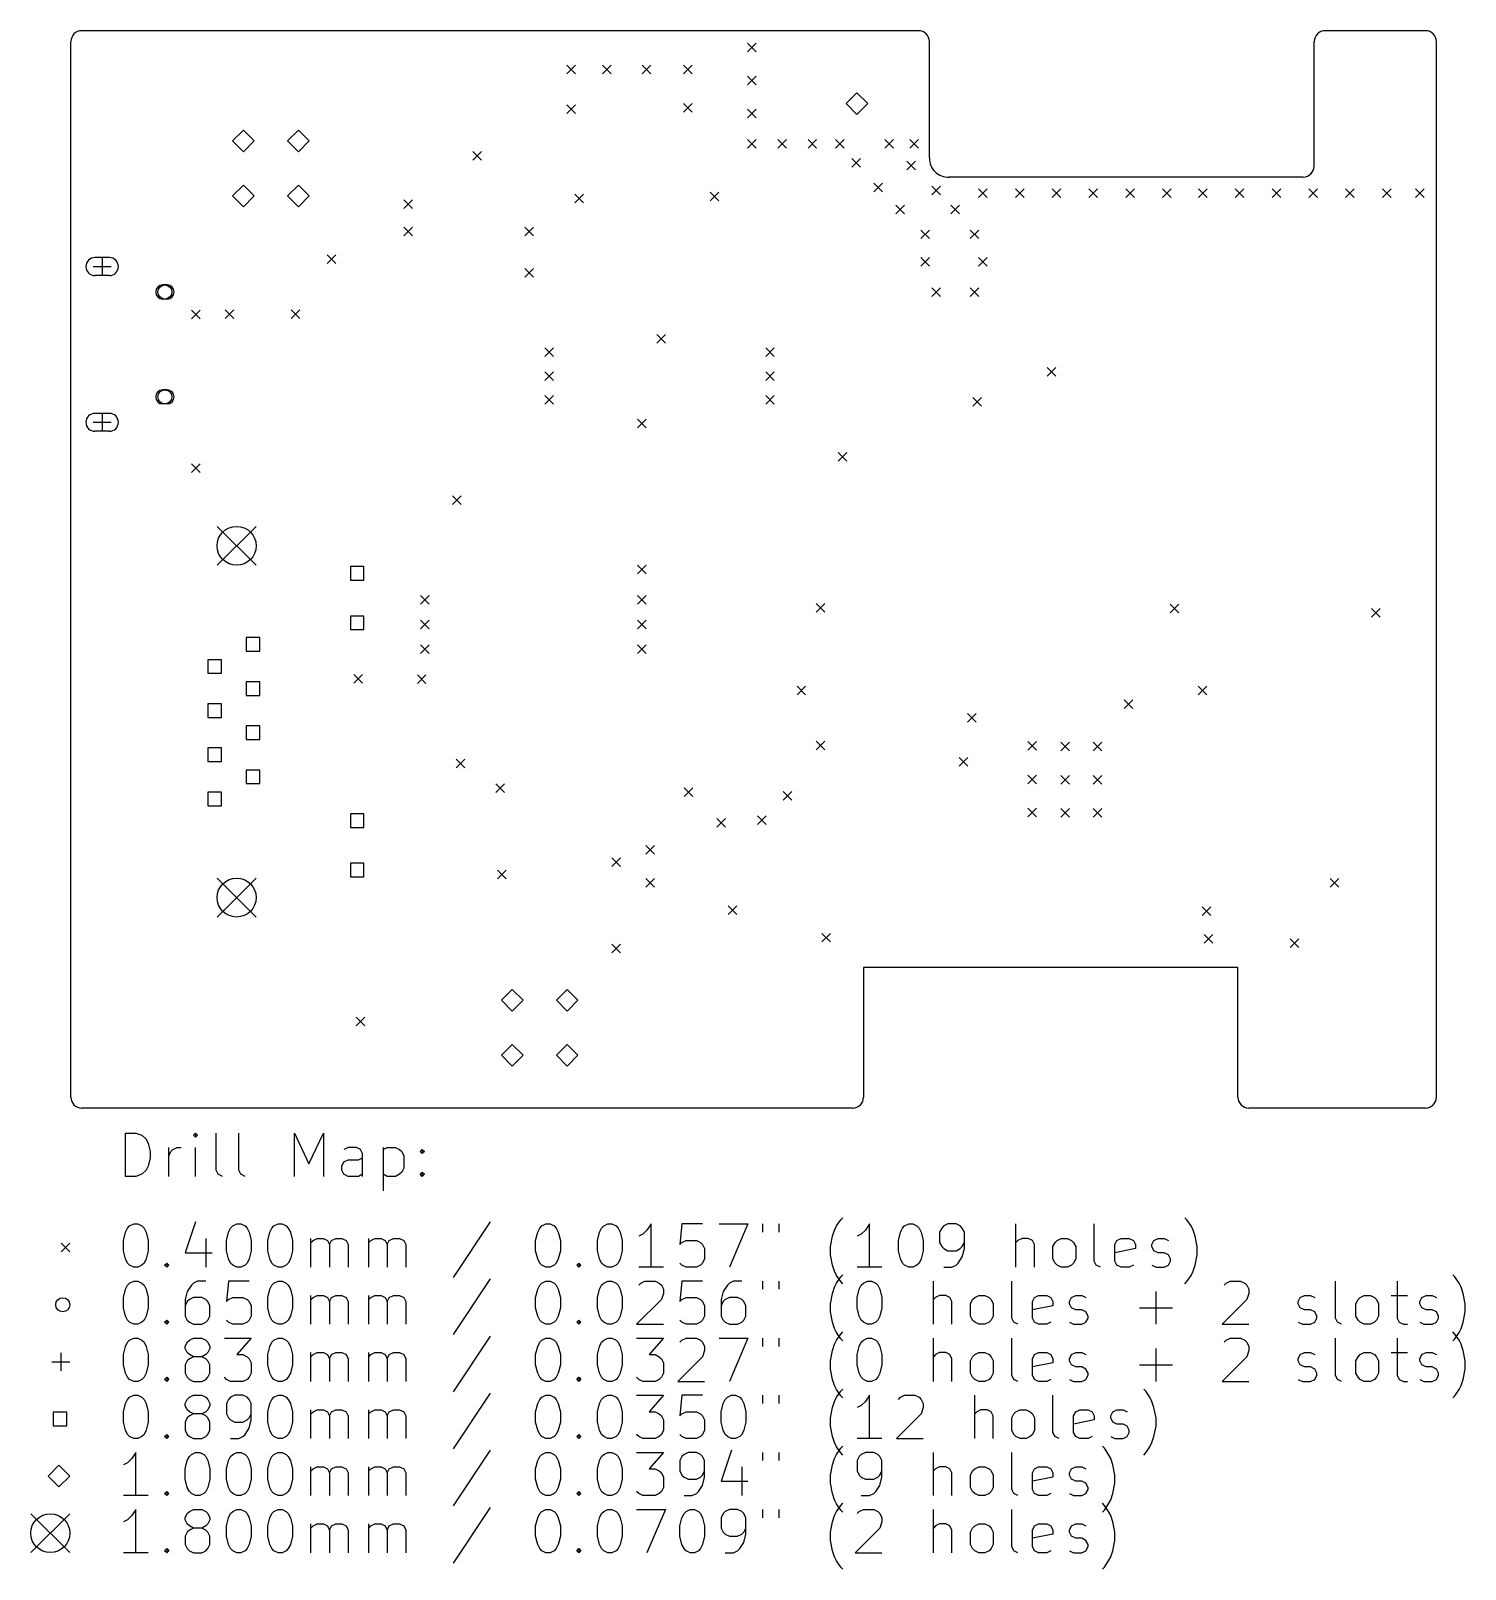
# Model space of a CAD drawing. Extents: x 50.9 to 117.2, y -177.8 to -106.7.
import ezdxf

# ---------------------------------------------------------------- set-up
doc = ezdxf.new("R2010")
doc.units = 0
doc.layers.add('BLACK', color=7, linetype='CONTINUOUS')

msp = doc.modelspace()

# ---------------------------------------------------------------- linework, layer by layer
at = {"layer": 'BLACK', "linetype": 'CONTINUOUS'}
for p, q in [((91.8992, -106.668), (53.232, -106.668)), ((115.332, -106.668), (110.693, -106.668)), ((52.732, -155.968), (52.732, -107.168)), ((84.001, -107.242), (84.401, -107.642)), ((84.401, -107.242), (84.001, -107.642)), ((92.4052, -112.547), (92.4071, -107.168)), ((110.185, -112.926), (110.185, -107.168)), ((115.832, -155.968), (115.832, -107.168)), ((75.6444, -108.258), (76.0444, -108.658)), ((76.0444, -108.258), (75.6444, -108.658)), ((77.2954, -108.258), (77.6954, -108.658)), ((77.6954, -108.258), (77.2954, -108.658)), ((79.1369, -108.258), (79.5369, -108.658)), ((79.5369, -108.258), (79.1369, -108.658)), ((81.0419, -108.258), (81.4419, -108.658)), ((81.4419, -108.258), (81.0419, -108.658)), ((84.001, -108.766), (84.401, -109.166)), ((84.401, -108.766), (84.001, -109.166)), ((75.6444, -110.099), (76.0444, -110.499)), ((76.0444, -110.099), (75.6444, -110.499)), ((81.0419, -110.036), (81.4419, -110.436)), ((81.4419, -110.036), (81.0419, -110.436)), ((89.0524, -109.533), (88.5524, -110.033)), ((88.5524, -110.033), (89.0524, -110.533)), ((89.5524, -110.033), (89.0524, -109.533)), ((89.0524, -110.533), (89.5524, -110.033)), ((84.001, -110.29), (84.401, -110.69)), ((84.401, -110.29), (84.001, -110.69)), ((60.706, -111.26), (60.206, -111.76)), ((61.206, -111.76), (60.706, -111.26)), ((63.246, -111.26), (62.746, -111.76)), ((63.746, -111.76), (63.246, -111.26)), ((60.206, -111.76), (60.706, -112.26)), ((60.706, -112.26), (61.206, -111.76)), ((62.746, -111.76), (63.246, -112.26)), ((63.246, -112.26), (63.746, -111.76)), ((71.301, -112.246), (71.701, -112.646)), ((71.701, -112.246), (71.301, -112.646)), ((84.001, -111.687), (84.401, -112.087)), ((84.401, -111.687), (84.001, -112.087)), ((85.398, -111.687), (85.798, -112.087)), ((85.798, -111.687), (85.398, -112.087)), ((86.795, -111.687), (87.195, -112.087)), ((87.195, -111.687), (86.795, -112.087)), ((88.065, -111.687), (88.465, -112.087)), ((88.465, -111.687), (88.065, -112.087)), ((90.351, -111.687), (90.751, -112.087)), ((90.751, -111.687), (90.351, -112.087)), ((91.494, -111.687), (91.894, -112.087)), ((91.894, -111.687), (91.494, -112.087)), ((88.827, -112.576), (89.227, -112.976)), ((89.227, -112.576), (88.827, -112.976)), ((91.367, -112.703), (91.767, -113.103)), ((91.767, -112.703), (91.367, -113.103)), ((89.843, -113.719), (90.243, -114.119)), ((90.243, -113.719), (89.843, -114.119)), ((109.673, -113.431), (93.3196, -113.43)), ((60.706, -113.8), (60.206, -114.3)), ((60.206, -114.3), (60.706, -114.8)), ((61.206, -114.3), (60.706, -113.8)), ((60.706, -114.8), (61.206, -114.3)), ((63.246, -113.8), (62.746, -114.3)), ((62.746, -114.3), (63.246, -114.8)), ((63.746, -114.3), (63.246, -113.8)), ((63.246, -114.8), (63.746, -114.3)), ((68.126, -114.481), (68.526, -114.881)), ((68.526, -114.481), (68.126, -114.881)), ((76.0254, -114.227), (76.4254, -114.627)), ((76.4254, -114.227), (76.0254, -114.627)), ((82.2738, -114.125), (82.6738, -114.525)), ((82.6738, -114.125), (82.2738, -114.525)), ((92.51, -113.846), (92.91, -114.246)), ((92.91, -113.846), (92.51, -114.246)), ((94.678, -113.973), (95.078, -114.373)), ((95.078, -113.973), (94.678, -114.373)), ((96.378, -113.973), (96.778, -114.373)), ((96.778, -113.973), (96.378, -114.373)), ((98.078, -113.973), (98.478, -114.373)), ((98.478, -113.973), (98.078, -114.373)), ((99.778, -113.973), (100.178, -114.373)), ((100.178, -113.973), (99.778, -114.373)), ((101.478, -113.973), (101.878, -114.373)), ((101.878, -113.973), (101.478, -114.373)), ((103.178, -113.973), (103.578, -114.373)), ((103.578, -113.973), (103.178, -114.373)), ((104.838, -113.973), (105.238, -114.373)), ((105.238, -113.973), (104.838, -114.373)), ((106.538, -113.973), (106.938, -114.373)), ((106.938, -113.973), (106.538, -114.373)), ((108.238, -113.973), (108.638, -114.373)), ((108.638, -113.973), (108.238, -114.373)), ((109.938, -113.973), (110.338, -114.373)), ((110.338, -113.973), (109.938, -114.373)), ((111.638, -113.973), (112.038, -114.373)), ((112.038, -113.973), (111.638, -114.373)), ((113.338, -113.973), (113.738, -114.373)), ((113.738, -113.973), (113.338, -114.373)), ((114.862, -113.973), (115.262, -114.373)), ((115.262, -113.973), (114.862, -114.373)), ((90.859, -114.735), (91.259, -115.135)), ((91.259, -114.735), (90.859, -115.135)), ((93.399, -114.735), (93.799, -115.135)), ((93.799, -114.735), (93.399, -115.135)), ((68.126, -115.751), (68.526, -116.151)), ((68.526, -115.751), (68.126, -116.151)), ((73.714, -115.751), (74.114, -116.151)), ((74.114, -115.751), (73.714, -116.151)), ((92.002, -115.878), (92.402, -116.278)), ((92.402, -115.878), (92.002, -116.278)), ((94.288, -115.878), (94.688, -116.278)), ((94.688, -115.878), (94.288, -116.278)), ((54.5132, -117.153), (53.8432, -117.153)), ((54.1782, -117.153), (54.1782, -117.983)), ((64.57, -117.021), (64.97, -117.421)), ((64.97, -117.021), (64.57, -117.421)), ((92.002, -117.148), (92.402, -117.548)), ((92.402, -117.148), (92.002, -117.548)), ((94.669, -117.148), (95.069, -117.548)), ((95.069, -117.148), (94.669, -117.548)), ((53.7632, -117.568), (54.5932, -117.568)), ((54.5132, -117.983), (53.8432, -117.983)), ((73.714, -117.656), (74.114, -118.056)), ((74.114, -117.656), (73.714, -118.056)), ((57.1782, -118.418), (56.9782, -118.418)), ((92.51, -118.545), (92.91, -118.945)), ((92.91, -118.545), (92.51, -118.945)), ((94.288, -118.545), (94.688, -118.945)), ((94.688, -118.545), (94.288, -118.945)), ((57.1782, -119.068), (56.9782, -119.068)), ((58.3109, -119.591), (58.7109, -119.991)), ((58.7109, -119.591), (58.3109, -119.991)), ((59.871, -119.561), (60.271, -119.961)), ((60.271, -119.561), (59.871, -119.961)), ((62.919, -119.561), (63.319, -119.961)), ((63.319, -119.561), (62.919, -119.961)), ((79.81, -120.704), (80.21, -121.104)), ((80.21, -120.704), (79.81, -121.104)), ((74.6284, -121.331), (75.0284, -121.731)), ((75.0284, -121.331), (74.6284, -121.731)), ((84.8392, -121.331), (85.2392, -121.731)), ((85.2392, -121.331), (84.8392, -121.731)), ((97.844, -122.228), (98.244, -122.628)), ((98.244, -122.228), (97.844, -122.628)), ((74.6284, -122.431), (75.0284, -122.831)), ((75.0284, -122.431), (74.6284, -122.831)), ((84.8392, -122.431), (85.2392, -122.831)), ((85.2392, -122.431), (84.8392, -122.831)), ((57.1782, -123.268), (56.9782, -123.268)), ((74.6284, -123.531), (75.0284, -123.931)), ((75.0284, -123.531), (74.6284, -123.931)), ((84.8392, -123.531), (85.2392, -123.931)), ((85.2392, -123.531), (84.8392, -123.931)), ((94.415, -123.625), (94.815, -124.025)), ((94.815, -123.625), (94.415, -124.025)), ((54.5132, -124.353), (53.8432, -124.353)), ((54.1782, -124.353), (54.1782, -125.183)), ((57.1782, -123.918), (56.9782, -123.918)), ((53.7632, -124.768), (54.5932, -124.768)), ((78.921, -124.616), (79.321, -125.016)), ((79.321, -124.616), (78.921, -125.016)), ((54.5132, -125.183), (53.8432, -125.183)), ((88.192, -126.165), (88.592, -126.565)), ((88.592, -126.165), (88.192, -126.565)), ((58.3109, -126.684), (58.7109, -127.084)), ((58.7109, -126.684), (58.3109, -127.084)), ((70.3612, -128.172), (70.7612, -128.572)), ((70.7612, -128.172), (70.3612, -128.572)), ((59.4925, -129.576), (61.2925, -131.376)), ((61.2925, -129.576), (59.4925, -131.376)), ((66.2772, -131.432), (65.6478, -131.432)), ((65.6478, -131.432), (65.6478, -132.061)), ((66.2772, -132.061), (66.2772, -131.432)), ((78.921, -131.372), (79.321, -131.772)), ((79.321, -131.372), (78.921, -131.772)), ((65.6478, -132.061), (66.2772, -132.061)), ((68.888, -132.769), (69.288, -133.169)), ((69.288, -132.769), (68.888, -133.169)), ((78.921, -132.769), (79.321, -133.169)), ((79.321, -132.769), (78.921, -133.169)), ((87.176, -133.15), (87.576, -133.55)), ((87.576, -133.15), (87.176, -133.55)), ((103.534, -133.175), (103.934, -133.575)), ((103.934, -133.175), (103.534, -133.575)), ((112.83, -133.379), (113.23, -133.779)), ((113.23, -133.379), (112.83, -133.779)), ((66.2772, -133.722), (65.6478, -133.722)), ((65.6478, -133.722), (65.6478, -134.351)), ((65.6478, -134.351), (66.2772, -134.351)), ((66.2772, -134.351), (66.2772, -133.722)), ((68.888, -133.912), (69.288, -134.312)), ((69.288, -133.912), (68.888, -134.312)), ((78.921, -133.912), (79.321, -134.312)), ((79.321, -133.912), (78.921, -134.312)), ((61.4672, -134.722), (60.8378, -134.722)), ((60.8378, -134.722), (60.8378, -135.351)), ((61.4672, -135.351), (61.4672, -134.722)), ((68.888, -135.055), (69.288, -135.455)), ((69.288, -135.055), (68.888, -135.455)), ((78.921, -135.055), (79.321, -135.455)), ((79.321, -135.055), (78.921, -135.455)), ((59.6872, -135.742), (59.0578, -135.742)), ((59.0578, -135.742), (59.0578, -136.371)), ((59.6872, -136.371), (59.6872, -135.742)), ((60.8378, -135.351), (61.4672, -135.351)), ((59.0578, -136.371), (59.6872, -136.371)), ((65.8146, -136.427), (66.2146, -136.827)), ((66.2146, -136.427), (65.8146, -136.827)), ((68.7435, -136.434), (69.1435, -136.834)), ((69.1435, -136.434), (68.7435, -136.834)), ((61.4672, -136.762), (60.8378, -136.762)), ((60.8378, -136.762), (60.8378, -137.391)), ((61.4672, -137.391), (61.4672, -136.762)), ((86.287, -136.96), (86.687, -137.36)), ((86.687, -136.96), (86.287, -137.36)), ((104.829, -136.96), (105.229, -137.36)), ((105.229, -136.96), (104.829, -137.36)), ((59.6872, -137.782), (59.0578, -137.782)), ((59.0578, -137.782), (59.0578, -138.411)), ((59.6872, -138.411), (59.6872, -137.782)), ((60.8378, -137.391), (61.4672, -137.391)), ((101.4, -137.595), (101.8, -137.995)), ((101.8, -137.595), (101.4, -137.995)), ((59.0578, -138.411), (59.6872, -138.411)), ((94.161, -138.23), (94.561, -138.63)), ((94.561, -138.23), (94.161, -138.63)), ((61.4672, -138.802), (60.8378, -138.802)), ((60.8378, -138.802), (60.8378, -139.431)), ((61.4672, -139.431), (61.4672, -138.802)), ((59.6872, -139.822), (59.0578, -139.822)), ((59.0578, -139.822), (59.0578, -140.451)), ((59.6872, -140.451), (59.6872, -139.822)), ((60.8378, -139.431), (61.4672, -139.431)), ((87.176, -139.5), (87.576, -139.9)), ((87.576, -139.5), (87.176, -139.9)), ((96.955, -139.525), (97.355, -139.925)), ((97.355, -139.525), (96.955, -139.925)), ((98.479, -139.551), (98.879, -139.951)), ((98.879, -139.551), (98.479, -139.951)), ((99.9776, -139.551), (100.378, -139.951)), ((100.378, -139.551), (99.9776, -139.951)), ((59.0578, -140.451), (59.6872, -140.451)), ((70.539, -140.338), (70.939, -140.738)), ((70.939, -140.338), (70.539, -140.738)), ((93.78, -140.262), (94.18, -140.662)), ((94.18, -140.262), (93.78, -140.662)), ((61.4672, -140.842), (60.8378, -140.842)), ((60.8378, -140.842), (60.8378, -141.471)), ((60.8378, -141.471), (61.4672, -141.471)), ((61.4672, -141.471), (61.4672, -140.842)), ((72.3678, -141.481), (72.7678, -141.881)), ((72.7678, -141.481), (72.3678, -141.881)), ((96.955, -141.075), (97.355, -141.475)), ((97.355, -141.075), (96.955, -141.475)), ((98.479, -141.1), (98.879, -141.5)), ((98.879, -141.1), (98.479, -141.5)), ((99.9776, -141.1), (100.378, -141.5)), ((100.378, -141.1), (99.9776, -141.5)), ((59.6872, -141.862), (59.0578, -141.862)), ((59.0578, -141.862), (59.0578, -142.491)), ((59.6872, -142.491), (59.6872, -141.862)), ((81.08, -141.659), (81.48, -142.059)), ((81.48, -141.659), (81.08, -142.059)), ((85.652, -141.837), (86.052, -142.237)), ((86.052, -141.837), (85.652, -142.237)), ((59.0578, -142.491), (59.6872, -142.491)), ((66.2772, -142.862), (65.6478, -142.862)), ((65.6478, -142.862), (65.6478, -143.491)), ((66.2772, -143.491), (66.2772, -142.862)), ((96.955, -142.599), (97.355, -142.999)), ((97.355, -142.599), (96.955, -142.999)), ((98.479, -142.624), (98.879, -143.024)), ((98.879, -142.624), (98.479, -143.024)), ((99.9776, -142.624), (100.378, -143.024)), ((100.378, -142.624), (99.9776, -143.024)), ((65.6478, -143.491), (66.2772, -143.491)), ((82.5786, -143.081), (82.9786, -143.481)), ((82.9786, -143.081), (82.5786, -143.481)), ((84.4582, -142.954), (84.8582, -143.354)), ((84.8582, -142.954), (84.4582, -143.354)), ((79.302, -144.326), (79.702, -144.726)), ((79.702, -144.326), (79.302, -144.726)), ((77.7272, -144.898), (78.1272, -145.298)), ((78.1272, -144.898), (77.7272, -145.298)), ((66.2772, -145.152), (65.6478, -145.152)), ((65.6478, -145.152), (65.6478, -145.781)), ((65.6478, -145.781), (66.2772, -145.781)), ((66.2772, -145.781), (66.2772, -145.152)), ((72.444, -145.469), (72.844, -145.869)), ((72.844, -145.469), (72.444, -145.869)), ((59.4925, -145.837), (61.2925, -147.636)), ((61.2925, -145.837), (59.4925, -147.636)), ((79.302, -145.85), (79.702, -146.25)), ((79.702, -145.85), (79.302, -146.25)), ((110.925, -145.85), (111.325, -146.25)), ((111.325, -145.85), (110.925, -146.25)), ((83.112, -147.12), (83.512, -147.52)), ((83.512, -147.12), (83.112, -147.52)), ((105.007, -147.171), (105.407, -147.571)), ((105.407, -147.171), (105.007, -147.571)), ((87.43, -148.39), (87.83, -148.79)), ((87.83, -148.39), (87.43, -148.79)), ((105.108, -148.441), (105.508, -148.841)), ((105.508, -148.441), (105.108, -148.841)), ((77.7272, -148.898), (78.1272, -149.298)), ((78.1272, -148.898), (77.7272, -149.298)), ((109.071, -148.644), (109.471, -149.044)), ((109.471, -148.644), (109.071, -149.044)), ((106.661, -149.968), (89.3606, -149.968)), ((89.3606, -149.968), (89.3606, -155.968)), ((106.661, -155.968), (106.661, -149.968)), ((73.1266, -150.986), (72.6266, -151.486)), ((73.6266, -151.486), (73.1266, -150.986)), ((75.6666, -150.986), (75.1666, -151.486)), ((76.1666, -151.486), (75.6666, -150.986)), ((72.6266, -151.486), (73.1266, -151.986)), ((73.1266, -151.986), (73.6266, -151.486)), ((75.1666, -151.486), (75.6666, -151.986)), ((75.6666, -151.986), (76.1666, -151.486)), ((65.9203, -152.268), (66.3203, -152.668)), ((66.3203, -152.268), (65.9203, -152.668)), ((73.1266, -153.526), (72.6266, -154.026)), ((73.6266, -154.026), (73.1266, -153.526)), ((75.6666, -153.526), (75.1666, -154.026)), ((76.1666, -154.026), (75.6666, -153.526)), ((72.6266, -154.026), (73.1266, -154.526)), ((73.1266, -154.526), (73.6266, -154.026)), ((75.1666, -154.026), (75.6666, -154.526)), ((75.6666, -154.526), (76.1666, -154.026)), ((88.8606, -156.468), (53.232, -156.468)), ((115.332, -156.468), (107.161, -156.468)), ((55.2582, -159.623), (55.2582, -157.623)), ((55.2582, -157.623), (55.7344, -157.623)), ((55.7344, -157.623), (56.0201, -157.718)), ((56.0201, -157.718), (56.2106, -157.908)), ((58.4963, -157.623), (58.401, -157.718)), ((58.401, -157.718), (58.4963, -157.813)), ((58.5915, -157.718), (58.4963, -157.623)), ((58.4963, -157.623), (58.4963, -157.813)), ((58.4963, -157.813), (58.5915, -157.718)), ((59.4487, -159.337), (59.4487, -157.623)), ((60.4963, -159.337), (60.4963, -157.623)), ((63.0677, -159.623), (63.0677, -157.623)), ((63.0677, -157.623), (63.7344, -159.051)), ((63.7344, -159.051), (64.401, -157.623)), ((64.401, -157.623), (64.401, -159.623)), ((56.2106, -157.908), (56.3058, -158.099)), ((56.3058, -158.099), (56.401, -158.48)), ((56.401, -158.48), (56.401, -158.766)), ((57.2582, -159.623), (57.2582, -158.289)), ((57.2582, -158.67), (57.3534, -158.48)), ((57.3534, -158.48), (57.4487, -158.385)), ((57.4487, -158.385), (57.6391, -158.289)), ((57.6391, -158.289), (57.8296, -158.289)), ((58.4963, -159.623), (58.4963, -158.289)), ((65.5439, -158.289), (65.3534, -158.385)), ((65.9249, -158.289), (65.5439, -158.289)), ((66.1153, -158.385), (65.9249, -158.289)), ((66.2106, -158.575), (66.1153, -158.385)), ((66.2106, -159.623), (66.2106, -158.575)), ((67.163, -158.289), (67.163, -160.289)), ((67.163, -158.385), (67.3534, -158.289)), ((67.3534, -158.289), (67.7344, -158.289)), ((67.7344, -158.289), (67.9249, -158.385)), ((67.9249, -158.385), (68.0201, -158.48)), ((68.0201, -158.48), (68.1153, -158.67)), ((68.8772, -158.48), (68.9725, -158.385)), ((68.9725, -158.575), (68.8772, -158.48)), ((68.9725, -158.385), (69.0677, -158.48)), ((68.9725, -158.385), (68.9725, -158.575)), ((69.0677, -158.48), (68.9725, -158.575)), ((56.3058, -159.147), (56.2106, -159.337)), ((56.401, -158.766), (56.3058, -159.147)), ((65.2582, -159.147), (65.3534, -158.956)), ((65.2582, -159.337), (65.2582, -159.147)), ((65.3534, -158.956), (65.5439, -158.861)), ((65.5439, -158.861), (66.0201, -158.861)), ((66.0201, -158.861), (66.2106, -158.766)), ((68.1153, -159.242), (68.0201, -159.432)), ((68.1153, -158.67), (68.1153, -159.242)), ((55.7344, -159.623), (55.2582, -159.623)), ((56.0201, -159.528), (55.7344, -159.623)), ((56.2106, -159.337), (56.0201, -159.528)), ((59.5439, -159.528), (59.4487, -159.337)), ((59.7344, -159.623), (59.5439, -159.528)), ((60.5915, -159.528), (60.4963, -159.337)), ((60.782, -159.623), (60.5915, -159.528)), ((65.3534, -159.528), (65.2582, -159.337)), ((65.5439, -159.623), (65.3534, -159.528)), ((66.0201, -159.623), (65.5439, -159.623)), ((66.2106, -159.528), (66.0201, -159.623)), ((67.3534, -159.623), (67.163, -159.528)), ((67.7344, -159.623), (67.3534, -159.623)), ((67.9249, -159.528), (67.7344, -159.623)), ((68.0201, -159.432), (67.9249, -159.528)), ((68.8772, -159.528), (68.9725, -159.432)), ((68.9725, -159.623), (68.8772, -159.528)), ((68.9725, -159.432), (69.0677, -159.528)), ((68.9725, -159.432), (68.9725, -159.623)), ((69.0677, -159.528), (68.9725, -159.623)), ((55.2582, -162.204), (55.3534, -162.013)), ((55.3534, -162.013), (55.4487, -161.918)), ((55.4487, -161.918), (55.6391, -161.823)), ((55.6391, -161.823), (55.8296, -161.823)), ((55.8296, -161.823), (56.0201, -161.918)), ((56.0201, -161.918), (56.1153, -162.013)), ((56.1153, -162.013), (56.2106, -162.204)), ((58.4963, -161.728), (58.0201, -163.156)), ((60.0201, -162.204), (60.1153, -162.013)), ((60.1153, -162.013), (60.2106, -161.918)), ((60.2106, -161.918), (60.401, -161.823)), ((60.401, -161.823), (60.5915, -161.823)), ((60.5915, -161.823), (60.782, -161.918)), ((60.782, -161.918), (60.8772, -162.013)), ((60.8772, -162.013), (60.9725, -162.204)), ((61.9249, -162.204), (62.0201, -162.013)), ((62.0201, -162.013), (62.1153, -161.918)), ((62.1153, -161.918), (62.3058, -161.823)), ((62.3058, -161.823), (62.4963, -161.823)), ((62.4963, -161.823), (62.6868, -161.918)), ((62.6868, -161.918), (62.782, -162.013)), ((62.782, -162.013), (62.8772, -162.204)), ((72.1153, -161.728), (70.401, -164.299)), ((74.3058, -162.204), (74.401, -162.013)), ((74.401, -162.013), (74.4963, -161.918)), ((74.4963, -161.918), (74.6868, -161.823)), ((74.6868, -161.823), (74.8772, -161.823)), ((74.8772, -161.823), (75.0677, -161.918)), ((75.0677, -161.918), (75.163, -162.013)), ((75.163, -162.013), (75.2582, -162.204)), ((77.163, -162.204), (77.2582, -162.013)), ((77.2582, -162.013), (77.3534, -161.918)), ((77.3534, -161.918), (77.5439, -161.823)), ((77.5439, -161.823), (77.7344, -161.823)), ((77.7344, -161.823), (77.9249, -161.918)), ((77.9249, -161.918), (78.0201, -162.013)), ((78.0201, -162.013), (78.1153, -162.204)), ((79.3534, -162.108), (79.163, -162.299)), ((79.5439, -161.823), (79.3534, -162.108)), ((79.5439, -163.823), (79.5439, -161.823)), ((80.9725, -161.823), (80.8772, -162.775)), ((81.9249, -161.823), (80.9725, -161.823)), ((82.6868, -161.823), (84.0201, -161.823)), ((84.0201, -161.823), (83.163, -163.823)), ((84.6868, -161.823), (84.6868, -162.204)), ((85.4487, -161.823), (85.4487, -162.204)), ((87.9249, -162.394), (88.0201, -162.108)), ((88.0201, -162.108), (88.1153, -161.918)), ((88.1153, -161.918), (88.3058, -161.632)), ((88.3058, -161.632), (88.401, -161.537)), ((89.4487, -162.108), (89.2582, -162.299)), ((89.6391, -161.823), (89.4487, -162.108)), ((89.6391, -163.823), (89.6391, -161.823)), ((91.0677, -162.204), (91.163, -162.013)), ((91.163, -162.013), (91.2582, -161.918)), ((91.2582, -161.918), (91.4487, -161.823)), ((91.4487, -161.823), (91.6391, -161.823)), ((91.6391, -161.823), (91.8296, -161.918)), ((91.8296, -161.918), (91.9249, -162.013)), ((91.9249, -162.013), (92.0201, -162.204)), ((92.9725, -162.013), (92.8772, -162.204)), ((93.0677, -161.918), (92.9725, -162.013)), ((93.2582, -161.823), (93.0677, -161.918)), ((93.6391, -161.823), (93.2582, -161.823)), ((93.8296, -161.918), (93.6391, -161.823)), ((93.9249, -162.013), (93.8296, -161.918)), ((94.0201, -162.204), (93.9249, -162.013)), ((96.401, -163.823), (96.401, -161.823)), ((100.02, -163.537), (100.02, -161.823)), ((104.306, -161.632), (104.211, -161.537)), ((104.496, -161.918), (104.306, -161.632)), ((104.592, -162.108), (104.496, -161.918)), ((104.687, -162.394), (104.592, -162.108)), ((52.282, -162.718), (52.682, -163.118)), ((52.682, -162.718), (52.282, -163.118)), ((55.163, -162.585), (55.2582, -162.204)), ((55.163, -163.061), (55.163, -162.585)), ((56.2106, -162.204), (56.3058, -162.585)), ((56.3058, -162.585), (56.3058, -163.061)), ((58.9725, -162.489), (58.9725, -163.823)), ((59.9249, -162.585), (60.0201, -162.204)), ((59.9249, -163.061), (59.9249, -162.585)), ((60.9725, -162.204), (61.0677, -162.585)), ((61.0677, -162.585), (61.0677, -163.061)), ((61.8296, -162.585), (61.9249, -162.204)), ((61.8296, -163.061), (61.8296, -162.585)), ((62.8772, -162.204), (62.9725, -162.585)), ((62.9725, -162.585), (62.9725, -163.061)), ((63.8296, -163.823), (63.8296, -162.489)), ((63.8296, -162.68), (63.9249, -162.585)), ((63.9249, -162.585), (64.1153, -162.489)), ((64.1153, -162.489), (64.401, -162.489)), ((64.401, -162.489), (64.5915, -162.585)), ((64.5915, -162.585), (64.6868, -162.775)), ((64.6868, -162.775), (64.782, -162.585)), ((64.6868, -162.775), (64.6868, -163.823)), ((64.782, -162.585), (64.9725, -162.489)), ((64.9725, -162.489), (65.2582, -162.489)), ((65.2582, -162.489), (65.4487, -162.585)), ((65.4487, -162.585), (65.5439, -162.775)), ((65.5439, -162.775), (65.5439, -163.823)), ((66.4963, -163.823), (66.4963, -162.489)), ((66.4963, -162.68), (66.5915, -162.585)), ((66.5915, -162.585), (66.782, -162.489)), ((66.782, -162.489), (67.0677, -162.489)), ((67.0677, -162.489), (67.2582, -162.585)), ((67.2582, -162.585), (67.3534, -162.775)), ((67.3534, -162.775), (67.4487, -162.585)), ((67.3534, -162.775), (67.3534, -163.823)), ((67.4487, -162.585), (67.6391, -162.489)), ((67.6391, -162.489), (67.9249, -162.489)), ((67.9249, -162.489), (68.1153, -162.585)), ((68.1153, -162.585), (68.2106, -162.775)), ((68.2106, -162.775), (68.2106, -163.823)), ((74.2106, -162.585), (74.3058, -162.204)), ((74.2106, -163.061), (74.2106, -162.585)), ((75.2582, -162.204), (75.3534, -162.585)), ((75.3534, -162.585), (75.3534, -163.061)), ((77.0677, -162.585), (77.163, -162.204)), ((77.0677, -163.061), (77.0677, -162.585)), ((78.1153, -162.204), (78.2106, -162.585)), ((78.2106, -162.585), (78.2106, -163.061)), ((79.163, -162.299), (78.9725, -162.394)), ((80.8772, -162.775), (80.9725, -162.68)), ((80.9725, -162.68), (81.163, -162.585)), ((81.163, -162.585), (81.6391, -162.585)), ((81.6391, -162.585), (81.8296, -162.68)), ((81.8296, -162.68), (81.9249, -162.775)), ((81.9249, -162.775), (82.0201, -162.966)), ((87.8296, -162.87), (87.9249, -162.394)), ((89.2582, -162.299), (89.0677, -162.394)), ((90.9725, -162.585), (91.0677, -162.204)), ((90.9725, -163.061), (90.9725, -162.585)), ((92.0201, -162.204), (92.1153, -162.585)), ((92.1153, -162.585), (92.1153, -163.061)), ((92.8772, -162.204), (92.8772, -162.68)), ((92.8772, -162.68), (92.9725, -162.87)), ((93.9249, -162.87), (94.0201, -162.68)), ((94.0201, -162.966), (94.0201, -162.204)), ((96.4963, -162.585), (96.401, -162.68)), ((96.6868, -162.489), (96.4963, -162.585)), ((96.9725, -162.489), (96.6868, -162.489)), ((97.163, -162.585), (96.9725, -162.489)), ((97.2582, -162.775), (97.163, -162.585)), ((97.2582, -163.823), (97.2582, -162.775)), ((98.1153, -162.87), (98.2106, -162.68)), ((98.2106, -162.68), (98.3058, -162.585)), ((98.3058, -162.585), (98.4963, -162.489)), ((98.4963, -162.489), (98.782, -162.489)), ((98.782, -162.489), (98.9725, -162.585)), ((98.9725, -162.585), (99.0677, -162.68)), ((99.0677, -162.68), (99.163, -162.87)), ((100.972, -162.775), (101.068, -162.585)), ((100.972, -163.537), (100.972, -162.775)), ((101.068, -162.585), (101.258, -162.489)), ((101.258, -162.489), (101.639, -162.489)), ((101.639, -162.489), (101.83, -162.585)), ((101.83, -162.585), (101.925, -162.775)), ((101.925, -162.775), (101.925, -162.966)), ((102.687, -162.775), (102.782, -162.585)), ((102.687, -162.87), (102.687, -162.775)), ((102.782, -162.585), (102.972, -162.489)), ((102.972, -162.489), (103.258, -162.489)), ((103.258, -162.489), (103.449, -162.585)), ((104.782, -162.87), (104.687, -162.394)), ((55.2582, -163.442), (55.163, -163.061)), ((55.3534, -163.632), (55.2582, -163.442)), ((56.2106, -163.442), (56.1153, -163.632)), ((56.3058, -163.061), (56.2106, -163.442)), ((58.0201, -163.156), (59.2582, -163.156)), ((60.0201, -163.442), (59.9249, -163.061)), ((60.1153, -163.632), (60.0201, -163.442)), ((60.9725, -163.442), (60.8772, -163.632)), ((61.0677, -163.061), (60.9725, -163.442)), ((61.9249, -163.442), (61.8296, -163.061)), ((62.0201, -163.632), (61.9249, -163.442)), ((62.8772, -163.442), (62.782, -163.632)), ((62.9725, -163.061), (62.8772, -163.442)), ((74.3058, -163.442), (74.2106, -163.061)), ((74.401, -163.632), (74.3058, -163.442)), ((75.2582, -163.442), (75.163, -163.632)), ((75.3534, -163.061), (75.2582, -163.442)), ((77.163, -163.442), (77.0677, -163.061)), ((77.2582, -163.632), (77.163, -163.442)), ((78.1153, -163.442), (78.0201, -163.632)), ((78.2106, -163.061), (78.1153, -163.442)), ((82.0201, -163.442), (81.9249, -163.632)), ((82.0201, -162.966), (82.0201, -163.442)), ((87.8296, -163.251), (87.8296, -162.87)), ((87.9249, -163.728), (87.8296, -163.251)), ((91.0677, -163.442), (90.9725, -163.061)), ((91.163, -163.632), (91.0677, -163.442)), ((92.0201, -163.442), (91.9249, -163.632)), ((92.1153, -163.061), (92.0201, -163.442)), ((92.9725, -162.87), (93.0677, -162.966)), ((93.0677, -162.966), (93.2582, -163.061)), ((93.2582, -163.061), (93.6391, -163.061)), ((93.6391, -163.061), (93.8296, -162.966)), ((93.7344, -163.632), (93.9249, -163.347)), ((93.8296, -162.966), (93.9249, -162.87)), ((93.9249, -163.347), (94.0201, -162.966)), ((98.1153, -163.442), (98.1153, -162.87)), ((98.2106, -163.632), (98.1153, -163.442)), ((99.163, -163.442), (99.0677, -163.632)), ((99.163, -162.87), (99.163, -163.442)), ((100.115, -163.728), (100.02, -163.537)), ((101.925, -162.966), (100.972, -163.156)), ((101.068, -163.728), (100.972, -163.537)), ((102.782, -163.061), (102.687, -162.87)), ((102.972, -163.156), (102.782, -163.061)), ((103.258, -163.156), (102.972, -163.156)), ((103.449, -163.251), (103.258, -163.156)), ((103.544, -163.442), (103.449, -163.251)), ((103.449, -163.728), (103.544, -163.537)), ((103.544, -163.537), (103.544, -163.442)), ((104.687, -163.728), (104.782, -163.251)), ((104.782, -163.251), (104.782, -162.87)), ((55.4487, -163.728), (55.3534, -163.632)), ((55.6391, -163.823), (55.4487, -163.728)), ((55.8296, -163.823), (55.6391, -163.823)), ((56.0201, -163.728), (55.8296, -163.823)), ((56.1153, -163.632), (56.0201, -163.728)), ((57.0677, -163.728), (57.163, -163.632)), ((57.163, -163.823), (57.0677, -163.728)), ((57.163, -163.632), (57.2582, -163.728)), ((57.163, -163.632), (57.163, -163.823)), ((57.2582, -163.728), (57.163, -163.823)), ((60.2106, -163.728), (60.1153, -163.632)), ((60.401, -163.823), (60.2106, -163.728)), ((60.5915, -163.823), (60.401, -163.823)), ((60.782, -163.728), (60.5915, -163.823)), ((60.8772, -163.632), (60.782, -163.728)), ((62.1153, -163.728), (62.0201, -163.632)), ((62.3058, -163.823), (62.1153, -163.728)), ((62.4963, -163.823), (62.3058, -163.823)), ((62.6868, -163.728), (62.4963, -163.823)), ((62.782, -163.632), (62.6868, -163.728)), ((74.4963, -163.728), (74.401, -163.632)), ((74.6868, -163.823), (74.4963, -163.728)), ((74.8772, -163.823), (74.6868, -163.823)), ((75.0677, -163.728), (74.8772, -163.823)), ((75.163, -163.632), (75.0677, -163.728)), ((76.1153, -163.728), (76.2106, -163.632)), ((76.2106, -163.823), (76.1153, -163.728)), ((76.2106, -163.632), (76.3058, -163.728)), ((76.2106, -163.632), (76.2106, -163.823)), ((76.3058, -163.728), (76.2106, -163.823)), ((77.3534, -163.728), (77.2582, -163.632)), ((77.5439, -163.823), (77.3534, -163.728)), ((77.7344, -163.823), (77.5439, -163.823)), ((77.9249, -163.728), (77.7344, -163.823)), ((78.0201, -163.632), (77.9249, -163.728)), ((80.1153, -163.823), (78.9725, -163.823)), ((80.9725, -163.728), (80.8772, -163.632)), ((81.163, -163.823), (80.9725, -163.728)), ((81.6391, -163.823), (81.163, -163.823)), ((81.8296, -163.728), (81.6391, -163.823)), ((81.9249, -163.632), (81.8296, -163.728)), ((88.0201, -164.013), (87.9249, -163.728)), ((88.1153, -164.204), (88.0201, -164.013)), ((88.3058, -164.489), (88.1153, -164.204)), ((88.1153, -164.558), (88.3058, -164.272)), ((88.3058, -164.272), (88.401, -164.177)), ((90.2106, -163.823), (89.0677, -163.823)), ((91.2582, -163.728), (91.163, -163.632)), ((91.4487, -163.823), (91.2582, -163.728)), ((91.6391, -163.823), (91.4487, -163.823)), ((91.8296, -163.728), (91.6391, -163.823)), ((91.9249, -163.632), (91.8296, -163.728)), ((93.0677, -163.823), (93.4487, -163.823)), ((93.4487, -163.823), (93.6391, -163.728)), ((93.6391, -163.728), (93.7344, -163.632)), ((98.3058, -163.728), (98.2106, -163.632)), ((98.4963, -163.823), (98.3058, -163.728)), ((98.782, -163.823), (98.4963, -163.823)), ((98.9725, -163.728), (98.782, -163.823)), ((99.0677, -163.632), (98.9725, -163.728)), ((100.306, -163.823), (100.115, -163.728)), ((101.258, -163.823), (101.068, -163.728)), ((101.639, -163.823), (101.258, -163.823)), ((101.83, -163.728), (101.639, -163.823)), ((102.687, -163.728), (102.877, -163.823)), ((102.877, -163.823), (103.258, -163.823)), ((103.258, -163.823), (103.449, -163.728)), ((104.306, -164.489), (104.496, -164.204)), ((104.496, -164.204), (104.592, -164.013)), ((104.592, -164.013), (104.687, -163.728)), ((116.687, -164.272), (116.592, -164.177)), ((116.877, -164.558), (116.687, -164.272)), ((55.163, -165.225), (55.2582, -164.844)), ((55.2582, -164.844), (55.3534, -164.653)), ((55.3534, -164.653), (55.4487, -164.558)), ((55.4487, -164.558), (55.6391, -164.463)), ((55.6391, -164.463), (55.8296, -164.463)), ((55.8296, -164.463), (56.0201, -164.558)), ((56.0201, -164.558), (56.1153, -164.653)), ((56.1153, -164.653), (56.2106, -164.844)), ((56.2106, -164.844), (56.3058, -165.225)), ((58.1153, -164.939), (58.0201, -165.32)), ((58.3058, -164.653), (58.1153, -164.939)), ((58.401, -164.558), (58.3058, -164.653)), ((58.5915, -164.463), (58.401, -164.558)), ((58.9725, -164.463), (58.5915, -164.463)), ((60.0201, -164.463), (59.9249, -165.415)), ((60.9725, -164.463), (60.0201, -164.463)), ((61.8296, -165.225), (61.9249, -164.844)), ((61.9249, -164.844), (62.0201, -164.653)), ((62.0201, -164.653), (62.1153, -164.558)), ((62.1153, -164.558), (62.3058, -164.463)), ((62.3058, -164.463), (62.4963, -164.463)), ((62.4963, -164.463), (62.6868, -164.558)), ((62.6868, -164.558), (62.782, -164.653)), ((62.782, -164.653), (62.8772, -164.844)), ((62.8772, -164.844), (62.9725, -165.225)), ((72.1153, -164.368), (70.401, -166.939)), ((74.2106, -165.225), (74.3058, -164.844)), ((74.3058, -164.844), (74.401, -164.653)), ((74.401, -164.653), (74.4963, -164.558)), ((74.4963, -164.558), (74.6868, -164.463)), ((74.6868, -164.463), (74.8772, -164.463)), ((74.8772, -164.463), (75.0677, -164.558)), ((75.0677, -164.558), (75.163, -164.653)), ((75.163, -164.653), (75.2582, -164.844)), ((75.2582, -164.844), (75.3534, -165.225)), ((77.0677, -165.225), (77.163, -164.844)), ((77.163, -164.844), (77.2582, -164.653)), ((77.2582, -164.653), (77.3534, -164.558)), ((77.3534, -164.558), (77.5439, -164.463)), ((77.5439, -164.463), (77.7344, -164.463)), ((77.7344, -164.463), (77.9249, -164.558)), ((77.9249, -164.558), (78.0201, -164.653)), ((78.0201, -164.653), (78.1153, -164.844)), ((78.1153, -164.844), (78.2106, -165.225)), ((78.9725, -164.653), (79.0677, -164.558)), ((79.0677, -164.558), (79.2582, -164.463)), ((79.2582, -164.463), (79.7344, -164.463)), ((79.7344, -164.463), (79.9249, -164.558)), ((79.9249, -164.558), (80.0201, -164.653)), ((80.0201, -164.653), (80.1153, -164.844)), ((80.1153, -164.844), (80.1153, -165.034)), ((80.9725, -164.463), (80.8772, -165.415)), ((81.9249, -164.463), (80.9725, -164.463)), ((82.8772, -164.939), (82.782, -165.32)), ((83.0677, -164.653), (82.8772, -164.939)), ((83.163, -164.558), (83.0677, -164.653)), ((83.3534, -164.463), (83.163, -164.558)), ((83.7344, -164.463), (83.3534, -164.463)), ((84.6868, -164.463), (84.6868, -164.844)), ((85.4487, -164.463), (85.4487, -164.844)), ((87.9249, -165.034), (88.0201, -164.748)), ((88.0201, -164.748), (88.1153, -164.558)), ((88.401, -164.585), (88.3058, -164.489)), ((89.0677, -165.225), (89.163, -164.844)), ((89.163, -164.844), (89.2582, -164.653)), ((89.2582, -164.653), (89.3534, -164.558)), ((89.3534, -164.558), (89.5439, -164.463)), ((89.5439, -164.463), (89.7344, -164.463)), ((89.7344, -164.463), (89.9249, -164.558)), ((89.9249, -164.558), (90.0201, -164.653)), ((90.0201, -164.653), (90.1153, -164.844)), ((90.1153, -164.844), (90.2106, -165.225)), ((92.5915, -166.463), (92.5915, -164.463)), ((96.2106, -166.177), (96.2106, -164.463)), ((102.877, -166.463), (102.877, -164.939)), ((104.211, -164.585), (104.306, -164.489)), ((106.02, -164.653), (106.115, -164.558)), ((106.115, -164.558), (106.306, -164.463)), ((106.306, -164.463), (106.782, -164.463)), ((106.782, -164.463), (106.972, -164.558)), ((106.972, -164.558), (107.068, -164.653)), ((107.068, -164.653), (107.163, -164.844)), ((107.163, -164.844), (107.163, -165.034)), ((111.163, -166.177), (111.163, -164.463)), ((114.02, -164.463), (114.02, -166.177)), ((116.972, -164.748), (116.877, -164.558)), ((117.068, -165.034), (116.972, -164.748)), ((55.163, -165.701), (55.163, -165.225)), ((55.2582, -166.082), (55.163, -165.701)), ((56.3058, -165.701), (56.2106, -166.082)), ((56.3058, -165.225), (56.3058, -165.701)), ((58.0201, -165.32), (58.0201, -166.082)), ((58.1153, -165.415), (58.0201, -165.606)), ((58.2106, -165.32), (58.1153, -165.415)), ((58.401, -165.225), (58.2106, -165.32)), ((58.782, -165.225), (58.401, -165.225)), ((58.9725, -165.32), (58.782, -165.225)), ((59.0677, -165.415), (58.9725, -165.32)), ((59.163, -165.606), (59.0677, -165.415)), ((59.163, -166.082), (59.163, -165.606)), ((59.9249, -165.415), (60.0201, -165.32)), ((60.0201, -165.32), (60.2106, -165.225)), ((60.2106, -165.225), (60.6868, -165.225)), ((60.6868, -165.225), (60.8772, -165.32)), ((60.8772, -165.32), (60.9725, -165.415)), ((60.9725, -165.415), (61.0677, -165.606)), ((61.0677, -165.606), (61.0677, -166.082)), ((61.8296, -165.701), (61.8296, -165.225)), ((61.9249, -166.082), (61.8296, -165.701)), ((62.9725, -165.701), (62.8772, -166.082)), ((62.9725, -165.225), (62.9725, -165.701)), ((63.8296, -166.463), (63.8296, -165.129)), ((63.8296, -165.32), (63.9249, -165.225)), ((63.9249, -165.225), (64.1153, -165.129)), ((64.1153, -165.129), (64.401, -165.129)), ((64.401, -165.129), (64.5915, -165.225)), ((64.5915, -165.225), (64.6868, -165.415)), ((64.6868, -165.415), (64.782, -165.225)), ((64.6868, -165.415), (64.6868, -166.463)), ((64.782, -165.225), (64.9725, -165.129)), ((64.9725, -165.129), (65.2582, -165.129)), ((65.2582, -165.129), (65.4487, -165.225)), ((65.4487, -165.225), (65.5439, -165.415)), ((65.5439, -165.415), (65.5439, -166.463)), ((66.4963, -166.463), (66.4963, -165.129)), ((66.4963, -165.32), (66.5915, -165.225)), ((66.5915, -165.225), (66.782, -165.129)), ((66.782, -165.129), (67.0677, -165.129)), ((67.0677, -165.129), (67.2582, -165.225)), ((67.2582, -165.225), (67.3534, -165.415)), ((67.3534, -165.415), (67.4487, -165.225)), ((67.3534, -165.415), (67.3534, -166.463)), ((67.4487, -165.225), (67.6391, -165.129)), ((67.6391, -165.129), (67.9249, -165.129)), ((67.9249, -165.129), (68.1153, -165.225)), ((68.1153, -165.225), (68.2106, -165.415)), ((68.2106, -165.415), (68.2106, -166.463)), ((74.2106, -165.701), (74.2106, -165.225)), ((74.3058, -166.082), (74.2106, -165.701)), ((75.3534, -165.701), (75.2582, -166.082)), ((75.3534, -165.225), (75.3534, -165.701)), ((77.0677, -165.701), (77.0677, -165.225)), ((77.163, -166.082), (77.0677, -165.701)), ((78.2106, -165.701), (78.1153, -166.082)), ((78.2106, -165.225), (78.2106, -165.701)), ((80.0201, -165.32), (78.8772, -166.463)), ((80.1153, -165.034), (80.0201, -165.32)), ((80.8772, -165.415), (80.9725, -165.32)), ((80.9725, -165.32), (81.163, -165.225)), ((81.163, -165.225), (81.6391, -165.225)), ((81.6391, -165.225), (81.8296, -165.32)), ((81.8296, -165.32), (81.9249, -165.415)), ((81.9249, -165.415), (82.0201, -165.606)), ((82.0201, -165.606), (82.0201, -166.082)), ((82.782, -165.32), (82.782, -166.082)), ((82.8772, -165.415), (82.782, -165.606)), ((82.9725, -165.32), (82.8772, -165.415)), ((83.163, -165.225), (82.9725, -165.32)), ((83.5439, -165.225), (83.163, -165.225)), ((83.7344, -165.32), (83.5439, -165.225)), ((83.8296, -165.415), (83.7344, -165.32)), ((83.9249, -165.606), (83.8296, -165.415)), ((83.9249, -166.082), (83.9249, -165.606)), ((87.8296, -165.51), (87.9249, -165.034)), ((87.8296, -165.891), (87.8296, -165.51)), ((89.0677, -165.701), (89.0677, -165.225)), ((89.163, -166.082), (89.0677, -165.701)), ((90.2106, -165.701), (90.1153, -166.082)), ((90.2106, -165.225), (90.2106, -165.701)), ((92.6868, -165.225), (92.5915, -165.32)), ((92.8772, -165.129), (92.6868, -165.225)), ((93.163, -165.129), (92.8772, -165.129)), ((93.3534, -165.225), (93.163, -165.129)), ((93.4487, -165.415), (93.3534, -165.225)), ((93.4487, -166.463), (93.4487, -165.415)), ((94.3058, -165.51), (94.401, -165.32)), ((94.3058, -166.082), (94.3058, -165.51)), ((94.401, -165.32), (94.4963, -165.225)), ((94.4963, -165.225), (94.6868, -165.129)), ((94.6868, -165.129), (94.9725, -165.129)), ((94.9725, -165.129), (95.163, -165.225)), ((95.163, -165.225), (95.2582, -165.32)), ((95.2582, -165.32), (95.3534, -165.51)), ((95.3534, -165.51), (95.3534, -166.082)), ((97.163, -165.415), (97.2582, -165.225)), ((97.163, -166.177), (97.163, -165.415)), ((98.1153, -165.606), (97.163, -165.796)), ((97.2582, -165.225), (97.4487, -165.129)), ((97.4487, -165.129), (97.8296, -165.129)), ((97.8296, -165.129), (98.0201, -165.225)), ((98.0201, -165.225), (98.1153, -165.415)), ((98.1153, -165.415), (98.1153, -165.606)), ((98.8772, -165.415), (98.9725, -165.225)), ((98.8772, -165.51), (98.8772, -165.415)), ((98.9725, -165.701), (98.8772, -165.51)), ((98.9725, -165.225), (99.163, -165.129)), ((99.163, -165.796), (98.9725, -165.701)), ((99.163, -165.129), (99.4487, -165.129)), ((99.4487, -165.129), (99.6391, -165.225)), ((102.115, -165.701), (103.639, -165.701)), ((107.068, -165.32), (105.925, -166.463)), ((107.163, -165.034), (107.068, -165.32)), ((109.449, -165.415), (109.544, -165.225)), ((109.449, -165.51), (109.449, -165.415)), ((109.544, -165.701), (109.449, -165.51)), ((109.544, -165.225), (109.734, -165.129)), ((109.734, -165.796), (109.544, -165.701)), ((109.734, -165.129), (110.02, -165.129)), ((110.02, -165.129), (110.211, -165.225)), ((112.115, -165.51), (112.211, -165.32)), ((112.115, -166.082), (112.115, -165.51)), ((112.211, -165.32), (112.306, -165.225)), ((112.306, -165.225), (112.496, -165.129)), ((112.496, -165.129), (112.782, -165.129)), ((112.782, -165.129), (112.972, -165.225)), ((112.972, -165.225), (113.068, -165.32)), ((113.068, -165.32), (113.163, -165.51)), ((113.163, -165.51), (113.163, -166.082)), ((113.734, -165.129), (114.496, -165.129)), ((115.068, -165.415), (115.163, -165.225)), ((115.068, -165.51), (115.068, -165.415)), ((115.163, -165.701), (115.068, -165.51)), ((115.163, -165.225), (115.353, -165.129)), ((115.353, -165.796), (115.163, -165.701)), ((115.353, -165.129), (115.639, -165.129)), ((115.639, -165.129), (115.83, -165.225)), ((117.163, -165.51), (117.068, -165.034)), ((117.163, -165.891), (117.163, -165.51)), ((55.3534, -166.272), (55.2582, -166.082)), ((55.4487, -166.368), (55.3534, -166.272)), ((55.6391, -166.463), (55.4487, -166.368)), ((56.0201, -166.368), (55.8296, -166.463)), ((56.1153, -166.272), (56.0201, -166.368)), ((56.2106, -166.082), (56.1153, -166.272)), ((57.0677, -166.368), (57.163, -166.272)), ((57.163, -166.463), (57.0677, -166.368)), ((57.163, -166.272), (57.2582, -166.368)), ((57.163, -166.272), (57.163, -166.463)), ((57.2582, -166.368), (57.163, -166.463)), ((58.0201, -166.082), (58.1153, -166.272)), ((58.1153, -166.272), (58.2106, -166.368)), ((58.2106, -166.368), (58.401, -166.463)), ((58.782, -166.463), (58.9725, -166.368)), ((58.9725, -166.368), (59.0677, -166.272)), ((59.0677, -166.272), (59.163, -166.082)), ((60.0201, -166.368), (59.9249, -166.272)), ((60.2106, -166.463), (60.0201, -166.368)), ((60.8772, -166.368), (60.6868, -166.463)), ((60.9725, -166.272), (60.8772, -166.368)), ((61.0677, -166.082), (60.9725, -166.272)), ((62.0201, -166.272), (61.9249, -166.082)), ((62.1153, -166.368), (62.0201, -166.272)), ((62.3058, -166.463), (62.1153, -166.368)), ((62.6868, -166.368), (62.4963, -166.463)), ((62.782, -166.272), (62.6868, -166.368)), ((62.8772, -166.082), (62.782, -166.272)), ((74.401, -166.272), (74.3058, -166.082)), ((74.4963, -166.368), (74.401, -166.272)), ((74.6868, -166.463), (74.4963, -166.368)), ((75.0677, -166.368), (74.8772, -166.463)), ((75.163, -166.272), (75.0677, -166.368)), ((75.2582, -166.082), (75.163, -166.272)), ((76.1153, -166.368), (76.2106, -166.272)), ((76.2106, -166.463), (76.1153, -166.368)), ((76.2106, -166.272), (76.3058, -166.368)), ((76.2106, -166.272), (76.2106, -166.463)), ((76.3058, -166.368), (76.2106, -166.463)), ((77.2582, -166.272), (77.163, -166.082)), ((77.3534, -166.368), (77.2582, -166.272)), ((77.5439, -166.463), (77.3534, -166.368)), ((77.9249, -166.368), (77.7344, -166.463)), ((78.0201, -166.272), (77.9249, -166.368)), ((78.1153, -166.082), (78.0201, -166.272)), ((80.9725, -166.368), (80.8772, -166.272)), ((81.163, -166.463), (80.9725, -166.368)), ((81.8296, -166.368), (81.6391, -166.463)), ((81.9249, -166.272), (81.8296, -166.368)), ((82.0201, -166.082), (81.9249, -166.272)), ((82.782, -166.082), (82.8772, -166.272)), ((82.8772, -166.272), (82.9725, -166.368)), ((82.9725, -166.368), (83.163, -166.463)), ((83.5439, -166.463), (83.7344, -166.368)), ((83.7344, -166.368), (83.8296, -166.272)), ((83.8296, -166.272), (83.9249, -166.082)), ((87.9249, -166.368), (87.8296, -165.891)), ((88.0201, -166.653), (87.9249, -166.368)), ((89.2582, -166.272), (89.163, -166.082)), ((89.3534, -166.368), (89.2582, -166.272)), ((89.5439, -166.463), (89.3534, -166.368)), ((89.9249, -166.368), (89.7344, -166.463)), ((90.0201, -166.272), (89.9249, -166.368)), ((90.1153, -166.082), (90.0201, -166.272)), ((94.401, -166.272), (94.3058, -166.082)), ((94.4963, -166.368), (94.401, -166.272)), ((94.6868, -166.463), (94.4963, -166.368)), ((95.163, -166.368), (94.9725, -166.463)), ((95.2582, -166.272), (95.163, -166.368)), ((95.3534, -166.082), (95.2582, -166.272)), ((96.3058, -166.368), (96.2106, -166.177)), ((96.4963, -166.463), (96.3058, -166.368)), ((97.2582, -166.368), (97.163, -166.177)), ((97.4487, -166.463), (97.2582, -166.368)), ((98.0201, -166.368), (97.8296, -166.463)), ((98.8772, -166.368), (99.0677, -166.463)), ((99.4487, -165.796), (99.163, -165.796)), ((99.6391, -165.891), (99.4487, -165.796)), ((99.4487, -166.463), (99.6391, -166.368)), ((99.7344, -166.082), (99.6391, -165.891)), ((99.6391, -166.368), (99.7344, -166.177)), ((99.7344, -166.177), (99.7344, -166.082)), ((109.449, -166.368), (109.639, -166.463)), ((110.02, -165.796), (109.734, -165.796)), ((110.211, -165.891), (110.02, -165.796)), ((110.02, -166.463), (110.211, -166.368)), ((110.306, -166.082), (110.211, -165.891)), ((110.211, -166.368), (110.306, -166.177)), ((110.306, -166.177), (110.306, -166.082)), ((111.258, -166.368), (111.163, -166.177)), ((111.449, -166.463), (111.258, -166.368)), ((112.211, -166.272), (112.115, -166.082)), ((112.306, -166.368), (112.211, -166.272)), ((112.496, -166.463), (112.306, -166.368)), ((112.972, -166.368), (112.782, -166.463)), ((113.068, -166.272), (112.972, -166.368)), ((113.163, -166.082), (113.068, -166.272)), ((114.02, -166.177), (114.115, -166.368)), ((114.115, -166.368), (114.306, -166.463)), ((115.068, -166.368), (115.258, -166.463)), ((115.639, -165.796), (115.353, -165.796)), ((115.83, -165.891), (115.639, -165.796)), ((115.639, -166.463), (115.83, -166.368)), ((115.925, -166.082), (115.83, -165.891)), ((115.83, -166.368), (115.925, -166.177)), ((115.925, -166.177), (115.925, -166.082)), ((116.972, -166.653), (117.068, -166.368)), ((117.068, -166.368), (117.163, -165.891)), ((55.4487, -167.198), (55.6391, -167.103)), ((55.8296, -166.463), (55.6391, -166.463)), ((55.6391, -167.103), (55.8296, -167.103)), ((55.8296, -167.103), (56.0201, -167.198)), ((58.2106, -167.198), (58.401, -167.103)), ((58.401, -166.463), (58.782, -166.463)), ((58.401, -167.103), (58.782, -167.103)), ((58.782, -167.103), (58.9725, -167.198)), ((59.8296, -167.103), (61.0677, -167.103)), ((60.6868, -166.463), (60.2106, -166.463)), ((61.0677, -167.103), (60.401, -167.865)), ((62.1153, -167.198), (62.3058, -167.103)), ((62.4963, -166.463), (62.3058, -166.463)), ((62.3058, -167.103), (62.4963, -167.103)), ((62.4963, -167.103), (62.6868, -167.198)), ((72.1153, -167.008), (70.401, -169.579)), ((74.4963, -167.198), (74.6868, -167.103)), ((74.8772, -166.463), (74.6868, -166.463)), ((74.6868, -167.103), (74.8772, -167.103)), ((74.8772, -167.103), (75.0677, -167.198)), ((77.3534, -167.198), (77.5439, -167.103)), ((77.7344, -166.463), (77.5439, -166.463)), ((77.5439, -167.103), (77.7344, -167.103)), ((77.7344, -167.103), (77.9249, -167.198)), ((78.8772, -166.463), (80.1153, -166.463)), ((78.8772, -167.103), (80.1153, -167.103)), ((80.1153, -167.103), (79.4487, -167.865)), ((80.9725, -167.198), (81.163, -167.103)), ((81.6391, -166.463), (81.163, -166.463)), ((81.163, -167.103), (81.6391, -167.103)), ((81.6391, -167.103), (81.8296, -167.198)), ((82.6868, -167.103), (84.0201, -167.103)), ((83.163, -166.463), (83.5439, -166.463)), ((84.0201, -167.103), (83.163, -169.103)), ((84.6868, -167.103), (84.6868, -167.484)), ((85.4487, -167.103), (85.4487, -167.484)), ((88.1153, -166.844), (88.0201, -166.653)), ((88.3058, -167.129), (88.1153, -166.844)), ((88.1153, -167.198), (88.3058, -166.912)), ((88.3058, -166.912), (88.401, -166.817)), ((89.3534, -167.198), (89.5439, -167.103)), ((89.7344, -166.463), (89.5439, -166.463)), ((89.5439, -167.103), (89.7344, -167.103)), ((89.7344, -167.103), (89.9249, -167.198)), ((92.5915, -169.103), (92.5915, -167.103)), ((94.9725, -166.463), (94.6868, -166.463)), ((96.2106, -168.817), (96.2106, -167.103)), ((97.8296, -166.463), (97.4487, -166.463)), ((99.0677, -166.463), (99.4487, -166.463)), ((105.925, -166.463), (107.163, -166.463)), ((106.115, -167.198), (106.306, -167.103)), ((106.306, -167.103), (106.782, -167.103)), ((106.782, -167.103), (106.972, -167.198)), ((109.639, -166.463), (110.02, -166.463)), ((111.163, -168.817), (111.163, -167.103)), ((112.782, -166.463), (112.496, -166.463)), ((114.02, -167.103), (114.02, -168.817)), ((114.306, -166.463), (114.496, -166.463)), ((115.258, -166.463), (115.639, -166.463)), ((116.687, -166.912), (116.592, -166.817)), ((116.687, -167.129), (116.877, -166.844)), ((116.877, -167.198), (116.687, -166.912)), ((116.877, -166.844), (116.972, -166.653)), ((52.267, -167.783), (52.267, -168.613)), ((55.163, -167.865), (55.2582, -167.484)), ((55.2582, -167.484), (55.3534, -167.293)), ((55.3534, -167.293), (55.4487, -167.198)), ((56.0201, -167.198), (56.1153, -167.293)), ((56.1153, -167.293), (56.2106, -167.484)), ((56.2106, -167.484), (56.3058, -167.865)), ((58.0201, -167.484), (58.1153, -167.293)), ((58.0201, -167.579), (58.0201, -167.484)), ((58.1153, -167.769), (58.0201, -167.579)), ((58.1153, -167.293), (58.2106, -167.198)), ((58.2106, -167.865), (58.1153, -167.769)), ((58.9725, -167.198), (59.0677, -167.293)), ((59.0677, -167.769), (58.9725, -167.865)), ((59.0677, -167.293), (59.163, -167.484)), ((59.163, -167.579), (59.0677, -167.769)), ((59.163, -167.484), (59.163, -167.579)), ((61.8296, -167.865), (61.9249, -167.484)), ((61.9249, -167.484), (62.0201, -167.293)), ((62.0201, -167.293), (62.1153, -167.198)), ((62.6868, -167.198), (62.782, -167.293)), ((62.782, -167.293), (62.8772, -167.484)), ((62.8772, -167.484), (62.9725, -167.865)), ((63.8296, -169.103), (63.8296, -167.769)), ((63.9249, -167.865), (64.1153, -167.769)), ((64.1153, -167.769), (64.401, -167.769)), ((64.401, -167.769), (64.5915, -167.865)), ((64.782, -167.865), (64.9725, -167.769)), ((64.9725, -167.769), (65.2582, -167.769)), ((65.2582, -167.769), (65.4487, -167.865)), ((66.4963, -169.103), (66.4963, -167.769)), ((66.5915, -167.865), (66.782, -167.769)), ((66.782, -167.769), (67.0677, -167.769)), ((67.0677, -167.769), (67.2582, -167.865)), ((67.4487, -167.865), (67.6391, -167.769)), ((67.6391, -167.769), (67.9249, -167.769)), ((67.9249, -167.769), (68.1153, -167.865)), ((74.2106, -167.865), (74.3058, -167.484)), ((74.3058, -167.484), (74.401, -167.293)), ((74.401, -167.293), (74.4963, -167.198)), ((75.0677, -167.198), (75.163, -167.293)), ((75.163, -167.293), (75.2582, -167.484)), ((75.2582, -167.484), (75.3534, -167.865)), ((77.0677, -167.865), (77.163, -167.484)), ((77.163, -167.484), (77.2582, -167.293)), ((77.2582, -167.293), (77.3534, -167.198)), ((77.9249, -167.198), (78.0201, -167.293)), ((78.0201, -167.293), (78.1153, -167.484)), ((78.1153, -167.484), (78.2106, -167.865)), ((80.8772, -167.293), (80.9725, -167.198)), ((81.8296, -167.198), (81.9249, -167.293)), ((81.9249, -167.293), (82.0201, -167.484)), ((82.0201, -167.674), (81.9249, -167.96)), ((82.0201, -167.484), (82.0201, -167.674)), ((87.8296, -168.15), (87.9249, -167.674)), ((87.9249, -167.674), (88.0201, -167.388)), ((88.0201, -167.388), (88.1153, -167.198)), ((88.401, -167.225), (88.3058, -167.129)), ((89.0677, -167.865), (89.163, -167.484)), ((89.163, -167.484), (89.2582, -167.293)), ((89.2582, -167.293), (89.3534, -167.198)), ((89.9249, -167.198), (90.0201, -167.293)), ((90.0201, -167.293), (90.1153, -167.484)), ((90.1153, -167.484), (90.2106, -167.865)), ((92.8772, -167.769), (92.6868, -167.865)), ((93.163, -167.769), (92.8772, -167.769)), ((93.3534, -167.865), (93.163, -167.769)), ((94.4963, -167.865), (94.6868, -167.769)), ((94.6868, -167.769), (94.9725, -167.769)), ((94.9725, -167.769), (95.163, -167.865)), ((97.2582, -167.865), (97.4487, -167.769)), ((97.4487, -167.769), (97.8296, -167.769)), ((97.8296, -167.769), (98.0201, -167.865)), ((98.9725, -167.865), (99.163, -167.769)), ((99.163, -167.769), (99.4487, -167.769)), ((99.4487, -167.769), (99.6391, -167.865)), ((102.877, -169.103), (102.877, -167.579)), ((106.02, -167.293), (106.115, -167.198)), ((106.972, -167.198), (107.068, -167.293)), ((107.068, -167.293), (107.163, -167.484)), ((107.163, -167.674), (107.068, -167.96)), ((107.163, -167.484), (107.163, -167.674)), ((109.544, -167.865), (109.734, -167.769)), ((109.734, -167.769), (110.02, -167.769)), ((110.02, -167.769), (110.211, -167.865)), ((112.306, -167.865), (112.496, -167.769)), ((112.496, -167.769), (112.782, -167.769)), ((112.782, -167.769), (112.972, -167.865)), ((113.734, -167.769), (114.496, -167.769)), ((115.163, -167.865), (115.353, -167.769)), ((115.353, -167.769), (115.639, -167.769)), ((115.639, -167.769), (115.83, -167.865)), ((116.592, -167.225), (116.687, -167.129)), ((116.972, -167.388), (116.877, -167.198)), ((117.068, -167.674), (116.972, -167.388)), ((117.163, -168.15), (117.068, -167.674)), ((51.852, -168.198), (52.682, -168.198)), ((55.163, -168.341), (55.163, -167.865)), ((55.2582, -168.722), (55.163, -168.341)), ((56.3058, -168.341), (56.2106, -168.722)), ((56.3058, -167.865), (56.3058, -168.341)), ((58.1153, -168.15), (58.0201, -168.341)), ((58.0201, -168.341), (58.0201, -168.722)), ((58.2106, -168.055), (58.1153, -168.15)), ((58.401, -167.96), (58.2106, -167.865)), ((58.401, -167.96), (58.2106, -168.055)), ((58.782, -167.96), (58.401, -167.96)), ((58.9725, -167.865), (58.782, -167.96)), ((58.9725, -168.055), (58.782, -167.96)), ((59.0677, -168.15), (58.9725, -168.055)), ((59.163, -168.341), (59.0677, -168.15)), ((59.163, -168.722), (59.163, -168.341)), ((60.401, -167.865), (60.6868, -167.865)), ((60.6868, -167.865), (60.8772, -167.96)), ((60.8772, -167.96), (60.9725, -168.055)), ((60.9725, -168.055), (61.0677, -168.246)), ((61.0677, -168.246), (61.0677, -168.722)), ((61.8296, -168.341), (61.8296, -167.865)), ((61.9249, -168.722), (61.8296, -168.341)), ((62.9725, -168.341), (62.8772, -168.722)), ((62.9725, -167.865), (62.9725, -168.341)), ((63.8296, -167.96), (63.9249, -167.865)), ((64.5915, -167.865), (64.6868, -168.055)), ((64.6868, -168.055), (64.782, -167.865)), ((64.6868, -168.055), (64.6868, -169.103)), ((65.4487, -167.865), (65.5439, -168.055)), ((65.5439, -168.055), (65.5439, -169.103)), ((66.4963, -167.96), (66.5915, -167.865)), ((67.2582, -167.865), (67.3534, -168.055)), ((67.3534, -168.055), (67.4487, -167.865)), ((67.3534, -168.055), (67.3534, -169.103)), ((68.1153, -167.865), (68.2106, -168.055)), ((68.2106, -168.055), (68.2106, -169.103)), ((74.2106, -168.341), (74.2106, -167.865)), ((74.3058, -168.722), (74.2106, -168.341)), ((75.3534, -168.341), (75.2582, -168.722)), ((75.3534, -167.865), (75.3534, -168.341)), ((77.0677, -168.341), (77.0677, -167.865)), ((77.163, -168.722), (77.0677, -168.341)), ((78.2106, -168.341), (78.1153, -168.722)), ((78.2106, -167.865), (78.2106, -168.341)), ((79.4487, -167.865), (79.7344, -167.865)), ((79.7344, -167.865), (79.9249, -167.96)), ((79.9249, -167.96), (80.0201, -168.055)), ((80.0201, -168.055), (80.1153, -168.246)), ((80.1153, -168.246), (80.1153, -168.722)), ((81.9249, -167.96), (80.782, -169.103)), ((87.8296, -168.531), (87.8296, -168.15)), ((87.9249, -169.008), (87.8296, -168.531)), ((89.0677, -168.341), (89.0677, -167.865)), ((89.163, -168.722), (89.0677, -168.341)), ((90.2106, -168.341), (90.1153, -168.722)), ((90.2106, -167.865), (90.2106, -168.341)), ((92.6868, -167.865), (92.5915, -167.96)), ((93.4487, -168.055), (93.3534, -167.865)), ((93.4487, -169.103), (93.4487, -168.055)), ((94.3058, -168.15), (94.401, -167.96)), ((94.3058, -168.722), (94.3058, -168.15)), ((94.401, -167.96), (94.4963, -167.865)), ((95.163, -167.865), (95.2582, -167.96)), ((95.2582, -167.96), (95.3534, -168.15)), ((95.3534, -168.15), (95.3534, -168.722)), ((97.163, -168.055), (97.2582, -167.865)), ((97.163, -168.817), (97.163, -168.055)), ((98.1153, -168.246), (97.163, -168.436)), ((98.0201, -167.865), (98.1153, -168.055)), ((98.1153, -168.055), (98.1153, -168.246)), ((98.8772, -168.055), (98.9725, -167.865)), ((98.8772, -168.15), (98.8772, -168.055)), ((98.9725, -168.341), (98.8772, -168.15)), ((99.163, -168.436), (98.9725, -168.341)), ((99.4487, -168.436), (99.163, -168.436)), ((99.6391, -168.531), (99.4487, -168.436)), ((99.7344, -168.722), (99.6391, -168.531)), ((102.115, -168.341), (103.639, -168.341)), ((107.068, -167.96), (105.925, -169.103)), ((109.449, -168.055), (109.544, -167.865)), ((109.449, -168.15), (109.449, -168.055)), ((109.544, -168.341), (109.449, -168.15)), ((109.734, -168.436), (109.544, -168.341)), ((110.02, -168.436), (109.734, -168.436)), ((110.211, -168.531), (110.02, -168.436)), ((110.306, -168.722), (110.211, -168.531)), ((112.115, -168.15), (112.211, -167.96)), ((112.115, -168.722), (112.115, -168.15)), ((112.211, -167.96), (112.306, -167.865)), ((112.972, -167.865), (113.068, -167.96)), ((113.068, -167.96), (113.163, -168.15)), ((113.163, -168.15), (113.163, -168.722)), ((115.068, -168.055), (115.163, -167.865)), ((115.068, -168.15), (115.068, -168.055)), ((115.163, -168.341), (115.068, -168.15)), ((115.353, -168.436), (115.163, -168.341)), ((115.639, -168.436), (115.353, -168.436)), ((115.83, -168.531), (115.639, -168.436)), ((115.925, -168.722), (115.83, -168.531)), ((117.068, -169.008), (117.163, -168.531)), ((117.163, -168.531), (117.163, -168.15)), ((55.3534, -168.912), (55.2582, -168.722)), ((55.4487, -169.008), (55.3534, -168.912)), ((55.6391, -169.103), (55.4487, -169.008)), ((55.8296, -169.103), (55.6391, -169.103)), ((56.0201, -169.008), (55.8296, -169.103)), ((56.1153, -168.912), (56.0201, -169.008)), ((56.2106, -168.722), (56.1153, -168.912)), ((57.0677, -169.008), (57.163, -168.912)), ((57.163, -169.103), (57.0677, -169.008)), ((57.163, -168.912), (57.2582, -169.008)), ((57.163, -168.912), (57.163, -169.103)), ((57.2582, -169.008), (57.163, -169.103)), ((58.0201, -168.722), (58.1153, -168.912)), ((58.1153, -168.912), (58.2106, -169.008)), ((58.2106, -169.008), (58.401, -169.103)), ((58.401, -169.103), (58.782, -169.103)), ((58.782, -169.103), (58.9725, -169.008)), ((58.9725, -169.008), (59.0677, -168.912)), ((59.0677, -168.912), (59.163, -168.722)), ((59.9249, -169.008), (59.8296, -168.912)), ((60.1153, -169.103), (59.9249, -169.008)), ((60.6868, -169.103), (60.1153, -169.103)), ((60.8772, -169.008), (60.6868, -169.103)), ((60.9725, -168.912), (60.8772, -169.008)), ((61.0677, -168.722), (60.9725, -168.912)), ((62.0201, -168.912), (61.9249, -168.722)), ((62.1153, -169.008), (62.0201, -168.912)), ((62.3058, -169.103), (62.1153, -169.008)), ((62.4963, -169.103), (62.3058, -169.103)), ((62.6868, -169.008), (62.4963, -169.103)), ((62.782, -168.912), (62.6868, -169.008)), ((62.8772, -168.722), (62.782, -168.912)), ((74.401, -168.912), (74.3058, -168.722)), ((74.4963, -169.008), (74.401, -168.912)), ((74.6868, -169.103), (74.4963, -169.008)), ((74.8772, -169.103), (74.6868, -169.103)), ((75.0677, -169.008), (74.8772, -169.103)), ((75.163, -168.912), (75.0677, -169.008)), ((75.2582, -168.722), (75.163, -168.912)), ((76.1153, -169.008), (76.2106, -168.912)), ((76.2106, -169.103), (76.1153, -169.008)), ((76.2106, -168.912), (76.3058, -169.008)), ((76.2106, -168.912), (76.2106, -169.103)), ((76.3058, -169.008), (76.2106, -169.103)), ((77.2582, -168.912), (77.163, -168.722)), ((77.3534, -169.008), (77.2582, -168.912)), ((77.5439, -169.103), (77.3534, -169.008)), ((77.7344, -169.103), (77.5439, -169.103)), ((77.9249, -169.008), (77.7344, -169.103)), ((78.0201, -168.912), (77.9249, -169.008)), ((78.1153, -168.722), (78.0201, -168.912)), ((78.9725, -169.008), (78.8772, -168.912)), ((79.163, -169.103), (78.9725, -169.008)), ((79.7344, -169.103), (79.163, -169.103)), ((79.9249, -169.008), (79.7344, -169.103)), ((80.0201, -168.912), (79.9249, -169.008)), ((80.1153, -168.722), (80.0201, -168.912)), ((80.782, -169.103), (82.0201, -169.103)), ((88.0201, -169.293), (87.9249, -169.008)), ((89.2582, -168.912), (89.163, -168.722)), ((89.3534, -169.008), (89.2582, -168.912)), ((89.5439, -169.103), (89.3534, -169.008)), ((89.7344, -169.103), (89.5439, -169.103)), ((89.9249, -169.008), (89.7344, -169.103)), ((90.0201, -168.912), (89.9249, -169.008)), ((90.1153, -168.722), (90.0201, -168.912)), ((94.401, -168.912), (94.3058, -168.722)), ((94.4963, -169.008), (94.401, -168.912)), ((94.6868, -169.103), (94.4963, -169.008)), ((94.9725, -169.103), (94.6868, -169.103)), ((95.163, -169.008), (94.9725, -169.103)), ((95.2582, -168.912), (95.163, -169.008)), ((95.3534, -168.722), (95.2582, -168.912)), ((96.3058, -169.008), (96.2106, -168.817)), ((96.4963, -169.103), (96.3058, -169.008)), ((97.2582, -169.008), (97.163, -168.817)), ((97.4487, -169.103), (97.2582, -169.008)), ((97.8296, -169.103), (97.4487, -169.103)), ((98.0201, -169.008), (97.8296, -169.103)), ((98.8772, -169.008), (99.0677, -169.103)), ((99.0677, -169.103), (99.4487, -169.103)), ((99.4487, -169.103), (99.6391, -169.008)), ((99.6391, -169.008), (99.7344, -168.817)), ((99.7344, -168.817), (99.7344, -168.722)), ((105.925, -169.103), (107.163, -169.103)), ((109.449, -169.008), (109.639, -169.103)), ((109.639, -169.103), (110.02, -169.103)), ((110.02, -169.103), (110.211, -169.008)), ((110.211, -169.008), (110.306, -168.817)), ((110.306, -168.817), (110.306, -168.722)), ((111.258, -169.008), (111.163, -168.817)), ((111.449, -169.103), (111.258, -169.008)), ((112.211, -168.912), (112.115, -168.722)), ((112.306, -169.008), (112.211, -168.912)), ((112.496, -169.103), (112.306, -169.008)), ((112.782, -169.103), (112.496, -169.103)), ((112.972, -169.008), (112.782, -169.103)), ((113.068, -168.912), (112.972, -169.008)), ((113.163, -168.722), (113.068, -168.912)), ((114.02, -168.817), (114.115, -169.008)), ((114.115, -169.008), (114.306, -169.103)), ((114.306, -169.103), (114.496, -169.103)), ((115.068, -169.008), (115.258, -169.103)), ((115.258, -169.103), (115.639, -169.103)), ((115.639, -169.103), (115.83, -169.008)), ((115.83, -169.008), (115.925, -168.817)), ((115.925, -168.817), (115.925, -168.722)), ((116.972, -169.293), (117.068, -169.008)), ((55.2582, -170.124), (55.3534, -169.933)), ((55.3534, -169.933), (55.4487, -169.838)), ((55.4487, -169.838), (55.6391, -169.743)), ((55.6391, -169.743), (55.8296, -169.743)), ((55.8296, -169.743), (56.0201, -169.838)), ((56.0201, -169.838), (56.1153, -169.933)), ((56.1153, -169.933), (56.2106, -170.124)), ((58.0201, -170.124), (58.1153, -169.933)), ((58.1153, -169.933), (58.2106, -169.838)), ((58.2106, -169.838), (58.401, -169.743)), ((58.401, -169.743), (58.782, -169.743)), ((58.782, -169.743), (58.9725, -169.838)), ((58.9725, -169.838), (59.0677, -169.933)), ((59.0677, -169.933), (59.163, -170.124)), ((60.0201, -169.933), (59.9249, -170.124)), ((60.1153, -169.838), (60.0201, -169.933)), ((60.3058, -169.743), (60.1153, -169.838)), ((60.6868, -169.743), (60.3058, -169.743)), ((60.8772, -169.838), (60.6868, -169.743)), ((60.9725, -169.933), (60.8772, -169.838)), ((61.0677, -170.124), (60.9725, -169.933)), ((61.9249, -170.124), (62.0201, -169.933)), ((62.0201, -169.933), (62.1153, -169.838)), ((62.1153, -169.838), (62.3058, -169.743)), ((62.3058, -169.743), (62.4963, -169.743)), ((62.4963, -169.743), (62.6868, -169.838)), ((62.6868, -169.838), (62.782, -169.933)), ((62.782, -169.933), (62.8772, -170.124)), ((72.1153, -169.648), (70.401, -172.219)), ((74.3058, -170.124), (74.401, -169.933)), ((74.401, -169.933), (74.4963, -169.838)), ((74.4963, -169.838), (74.6868, -169.743)), ((74.6868, -169.743), (74.8772, -169.743)), ((74.8772, -169.743), (75.0677, -169.838)), ((75.0677, -169.838), (75.163, -169.933)), ((75.163, -169.933), (75.2582, -170.124)), ((77.163, -170.124), (77.2582, -169.933)), ((77.2582, -169.933), (77.3534, -169.838)), ((77.3534, -169.838), (77.5439, -169.743)), ((77.5439, -169.743), (77.7344, -169.743)), ((77.7344, -169.743), (77.9249, -169.838)), ((77.9249, -169.838), (78.0201, -169.933)), ((78.0201, -169.933), (78.1153, -170.124)), ((78.8772, -169.743), (80.1153, -169.743)), ((80.1153, -169.743), (79.4487, -170.505)), ((80.9725, -169.743), (80.8772, -170.695)), ((81.9249, -169.743), (80.9725, -169.743)), ((82.8772, -170.124), (82.9725, -169.933)), ((82.9725, -169.933), (83.0677, -169.838)), ((83.0677, -169.838), (83.2582, -169.743)), ((83.2582, -169.743), (83.4487, -169.743)), ((83.4487, -169.743), (83.6391, -169.838)), ((83.6391, -169.838), (83.7344, -169.933)), ((83.7344, -169.933), (83.8296, -170.124)), ((84.6868, -169.743), (84.6868, -170.124)), ((85.4487, -169.743), (85.4487, -170.124)), ((88.1153, -169.484), (88.0201, -169.293)), ((88.0201, -170.028), (88.1153, -169.838)), ((88.3058, -169.769), (88.1153, -169.484)), ((88.1153, -169.838), (88.3058, -169.552)), ((88.3058, -169.552), (88.401, -169.457)), ((88.401, -169.865), (88.3058, -169.769)), ((89.6391, -169.743), (89.4487, -170.028)), ((89.6391, -171.743), (89.6391, -169.743)), ((90.9725, -169.933), (91.0677, -169.838)), ((91.0677, -169.838), (91.2582, -169.743)), ((91.2582, -169.743), (91.7344, -169.743)), ((91.7344, -169.743), (91.9249, -169.838)), ((91.9249, -169.838), (92.0201, -169.933)), ((92.0201, -169.933), (92.1153, -170.124)), ((94.4963, -171.743), (94.4963, -169.743)), ((98.1153, -171.457), (98.1153, -169.743)), ((102.401, -169.552), (102.306, -169.457)), ((102.592, -169.838), (102.401, -169.552)), ((102.687, -170.028), (102.592, -169.838)), ((116.592, -169.865), (116.687, -169.769)), ((116.687, -169.769), (116.877, -169.484)), ((116.877, -169.484), (116.972, -169.293)), ((52.5517, -170.523), (51.9223, -170.523)), ((51.9223, -170.523), (51.9223, -171.153)), ((52.5517, -171.153), (52.5517, -170.523)), ((55.163, -170.505), (55.2582, -170.124)), ((55.163, -170.981), (55.163, -170.505)), ((56.2106, -170.124), (56.3058, -170.505)), ((56.3058, -170.505), (56.3058, -170.981)), ((58.0201, -170.219), (58.0201, -170.124)), ((58.1153, -170.409), (58.0201, -170.219)), ((58.2106, -170.505), (58.1153, -170.409)), ((58.401, -170.6), (58.2106, -170.505)), ((58.401, -170.6), (58.2106, -170.695)), ((58.782, -170.6), (58.401, -170.6)), ((58.9725, -170.505), (58.782, -170.6)), ((58.9725, -170.695), (58.782, -170.6)), ((59.0677, -170.409), (58.9725, -170.505)), ((59.163, -170.219), (59.0677, -170.409)), ((59.163, -170.124), (59.163, -170.219)), ((59.9249, -170.124), (59.9249, -170.6)), ((59.9249, -170.6), (60.0201, -170.79)), ((60.9725, -170.79), (61.0677, -170.6)), ((61.0677, -170.886), (61.0677, -170.124)), ((61.8296, -170.505), (61.9249, -170.124)), ((61.8296, -170.981), (61.8296, -170.505)), ((62.8772, -170.124), (62.9725, -170.505)), ((62.9725, -170.505), (62.9725, -170.981)), ((63.8296, -171.743), (63.8296, -170.409)), ((63.8296, -170.6), (63.9249, -170.505)), ((63.9249, -170.505), (64.1153, -170.409)), ((64.1153, -170.409), (64.401, -170.409)), ((64.401, -170.409), (64.5915, -170.505)), ((64.5915, -170.505), (64.6868, -170.695)), ((64.6868, -170.695), (64.782, -170.505)), ((64.782, -170.505), (64.9725, -170.409)), ((64.9725, -170.409), (65.2582, -170.409)), ((65.2582, -170.409), (65.4487, -170.505)), ((65.4487, -170.505), (65.5439, -170.695)), ((66.4963, -171.743), (66.4963, -170.409)), ((66.4963, -170.6), (66.5915, -170.505)), ((66.5915, -170.505), (66.782, -170.409)), ((66.782, -170.409), (67.0677, -170.409)), ((67.0677, -170.409), (67.2582, -170.505)), ((67.2582, -170.505), (67.3534, -170.695)), ((67.3534, -170.695), (67.4487, -170.505)), ((67.4487, -170.505), (67.6391, -170.409)), ((67.6391, -170.409), (67.9249, -170.409)), ((67.9249, -170.409), (68.1153, -170.505)), ((68.1153, -170.505), (68.2106, -170.695)), ((74.2106, -170.505), (74.3058, -170.124)), ((74.2106, -170.981), (74.2106, -170.505)), ((75.2582, -170.124), (75.3534, -170.505)), ((75.3534, -170.505), (75.3534, -170.981)), ((77.0677, -170.505), (77.163, -170.124)), ((77.0677, -170.981), (77.0677, -170.505)), ((78.1153, -170.124), (78.2106, -170.505)), ((78.2106, -170.505), (78.2106, -170.981)), ((79.4487, -170.505), (79.7344, -170.505)), ((79.7344, -170.505), (79.9249, -170.6)), ((79.9249, -170.6), (80.0201, -170.695)), ((80.8772, -170.695), (80.9725, -170.6)), ((80.9725, -170.6), (81.163, -170.505)), ((81.163, -170.505), (81.6391, -170.505)), ((81.6391, -170.505), (81.8296, -170.6)), ((81.8296, -170.6), (81.9249, -170.695)), ((82.782, -170.505), (82.8772, -170.124)), ((82.782, -170.981), (82.782, -170.505)), ((83.8296, -170.124), (83.9249, -170.505)), ((83.9249, -170.505), (83.9249, -170.981)), ((87.8296, -170.79), (87.9249, -170.314)), ((87.9249, -170.314), (88.0201, -170.028)), ((89.2582, -170.219), (89.0677, -170.314)), ((89.4487, -170.028), (89.2582, -170.219)), ((92.0201, -170.6), (90.8772, -171.743)), ((92.1153, -170.314), (92.0201, -170.6)), ((92.1153, -170.124), (92.1153, -170.314)), ((94.5915, -170.505), (94.4963, -170.6)), ((94.782, -170.409), (94.5915, -170.505)), ((95.0677, -170.409), (94.782, -170.409)), ((95.2582, -170.505), (95.0677, -170.409)), ((95.3534, -170.695), (95.2582, -170.505)), ((96.2106, -170.79), (96.3058, -170.6)), ((96.3058, -170.6), (96.401, -170.505)), ((96.401, -170.505), (96.5915, -170.409)), ((96.5915, -170.409), (96.8772, -170.409)), ((96.8772, -170.409), (97.0677, -170.505)), ((97.0677, -170.505), (97.163, -170.6)), ((97.163, -170.6), (97.2582, -170.79)), ((99.0677, -170.695), (99.163, -170.505)), ((99.163, -170.505), (99.3534, -170.409)), ((99.3534, -170.409), (99.7344, -170.409)), ((99.7344, -170.409), (99.9249, -170.505)), ((99.9249, -170.505), (100.02, -170.695)), ((100.782, -170.695), (100.877, -170.505)), ((100.877, -170.505), (101.068, -170.409)), ((101.068, -170.409), (101.353, -170.409)), ((101.353, -170.409), (101.544, -170.505)), ((102.782, -170.314), (102.687, -170.028)), ((102.877, -170.79), (102.782, -170.314)), ((51.9223, -171.153), (52.5517, -171.153)), ((55.2582, -171.362), (55.163, -170.981)), ((55.3534, -171.552), (55.2582, -171.362)), ((56.2106, -171.362), (56.1153, -171.552)), ((56.3058, -170.981), (56.2106, -171.362)), ((58.1153, -170.79), (58.0201, -170.981)), ((58.0201, -170.981), (58.0201, -171.362)), ((58.0201, -171.362), (58.1153, -171.552)), ((58.2106, -170.695), (58.1153, -170.79)), ((59.0677, -170.79), (58.9725, -170.695)), ((59.163, -170.981), (59.0677, -170.79)), ((59.0677, -171.552), (59.163, -171.362)), ((59.163, -171.362), (59.163, -170.981)), ((60.0201, -170.79), (60.1153, -170.886)), ((60.1153, -170.886), (60.3058, -170.981)), ((60.3058, -170.981), (60.6868, -170.981)), ((60.6868, -170.981), (60.8772, -170.886)), ((60.782, -171.552), (60.9725, -171.267)), ((60.8772, -170.886), (60.9725, -170.79)), ((60.9725, -171.267), (61.0677, -170.886)), ((61.9249, -171.362), (61.8296, -170.981)), ((62.0201, -171.552), (61.9249, -171.362)), ((62.8772, -171.362), (62.782, -171.552)), ((62.9725, -170.981), (62.8772, -171.362)), ((64.6868, -170.695), (64.6868, -171.743)), ((65.5439, -170.695), (65.5439, -171.743)), ((67.3534, -170.695), (67.3534, -171.743)), ((68.2106, -170.695), (68.2106, -171.743)), ((74.3058, -171.362), (74.2106, -170.981)), ((74.401, -171.552), (74.3058, -171.362)), ((75.2582, -171.362), (75.163, -171.552)), ((75.3534, -170.981), (75.2582, -171.362)), ((77.163, -171.362), (77.0677, -170.981)), ((77.2582, -171.552), (77.163, -171.362)), ((78.1153, -171.362), (78.0201, -171.552)), ((78.2106, -170.981), (78.1153, -171.362)), ((80.0201, -170.695), (80.1153, -170.886)), ((80.1153, -171.362), (80.0201, -171.552)), ((80.1153, -170.886), (80.1153, -171.362)), ((81.9249, -170.695), (82.0201, -170.886)), ((82.0201, -171.362), (81.9249, -171.552)), ((82.0201, -170.886), (82.0201, -171.362)), ((82.8772, -171.362), (82.782, -170.981)), ((82.9725, -171.552), (82.8772, -171.362)), ((83.8296, -171.362), (83.7344, -171.552)), ((83.9249, -170.981), (83.8296, -171.362)), ((87.8296, -171.171), (87.8296, -170.79)), ((87.9249, -171.648), (87.8296, -171.171)), ((95.3534, -171.743), (95.3534, -170.695)), ((96.2106, -171.362), (96.2106, -170.79)), ((96.3058, -171.552), (96.2106, -171.362)), ((97.2582, -171.362), (97.163, -171.552)), ((97.2582, -170.79), (97.2582, -171.362)), ((99.0677, -171.457), (99.0677, -170.695)), ((100.02, -170.886), (99.0677, -171.076)), ((100.02, -170.695), (100.02, -170.886)), ((100.782, -170.79), (100.782, -170.695)), ((100.877, -170.981), (100.782, -170.79)), ((101.068, -171.076), (100.877, -170.981)), ((101.353, -171.076), (101.068, -171.076)), ((101.544, -171.171), (101.353, -171.076)), ((101.639, -171.362), (101.544, -171.171)), ((101.639, -171.457), (101.639, -171.362)), ((102.782, -171.648), (102.877, -171.171)), ((102.877, -171.171), (102.877, -170.79)), ((55.4487, -171.648), (55.3534, -171.552)), ((55.6391, -171.743), (55.4487, -171.648)), ((55.8296, -171.743), (55.6391, -171.743)), ((56.0201, -171.648), (55.8296, -171.743)), ((56.1153, -171.552), (56.0201, -171.648)), ((57.0677, -171.648), (57.163, -171.552)), ((57.163, -171.743), (57.0677, -171.648)), ((57.163, -171.552), (57.2582, -171.648)), ((57.163, -171.552), (57.163, -171.743)), ((57.2582, -171.648), (57.163, -171.743)), ((58.1153, -171.552), (58.2106, -171.648)), ((58.2106, -171.648), (58.401, -171.743)), ((58.401, -171.743), (58.782, -171.743)), ((58.782, -171.743), (58.9725, -171.648)), ((58.9725, -171.648), (59.0677, -171.552)), ((60.1153, -171.743), (60.4963, -171.743)), ((60.4963, -171.743), (60.6868, -171.648)), ((60.6868, -171.648), (60.782, -171.552)), ((62.1153, -171.648), (62.0201, -171.552)), ((62.3058, -171.743), (62.1153, -171.648)), ((62.4963, -171.743), (62.3058, -171.743)), ((62.6868, -171.648), (62.4963, -171.743)), ((62.782, -171.552), (62.6868, -171.648)), ((74.4963, -171.648), (74.401, -171.552)), ((74.6868, -171.743), (74.4963, -171.648)), ((74.8772, -171.743), (74.6868, -171.743)), ((75.0677, -171.648), (74.8772, -171.743)), ((75.163, -171.552), (75.0677, -171.648)), ((76.1153, -171.648), (76.2106, -171.552)), ((76.2106, -171.743), (76.1153, -171.648)), ((76.2106, -171.552), (76.3058, -171.648)), ((76.2106, -171.552), (76.2106, -171.743)), ((76.3058, -171.648), (76.2106, -171.743)), ((77.3534, -171.648), (77.2582, -171.552)), ((77.5439, -171.743), (77.3534, -171.648)), ((77.7344, -171.743), (77.5439, -171.743)), ((77.9249, -171.648), (77.7344, -171.743)), ((78.0201, -171.552), (77.9249, -171.648)), ((78.9725, -171.648), (78.8772, -171.552)), ((79.163, -171.743), (78.9725, -171.648)), ((79.7344, -171.743), (79.163, -171.743)), ((79.9249, -171.648), (79.7344, -171.743)), ((80.0201, -171.552), (79.9249, -171.648)), ((80.9725, -171.648), (80.8772, -171.552)), ((81.163, -171.743), (80.9725, -171.648)), ((81.6391, -171.743), (81.163, -171.743)), ((81.8296, -171.648), (81.6391, -171.743)), ((81.9249, -171.552), (81.8296, -171.648)), ((83.0677, -171.648), (82.9725, -171.552)), ((83.2582, -171.743), (83.0677, -171.648)), ((83.4487, -171.743), (83.2582, -171.743)), ((83.6391, -171.648), (83.4487, -171.743)), ((83.7344, -171.552), (83.6391, -171.648)), ((88.0201, -171.933), (87.9249, -171.648)), ((88.1153, -172.124), (88.0201, -171.933)), ((88.3058, -172.192), (88.401, -172.097)), ((90.2106, -171.743), (89.0677, -171.743)), ((90.8772, -171.743), (92.1153, -171.743)), ((96.401, -171.648), (96.3058, -171.552)), ((96.5915, -171.743), (96.401, -171.648)), ((96.8772, -171.743), (96.5915, -171.743)), ((97.0677, -171.648), (96.8772, -171.743)), ((97.163, -171.552), (97.0677, -171.648)), ((98.2106, -171.648), (98.1153, -171.457)), ((98.401, -171.743), (98.2106, -171.648)), ((99.163, -171.648), (99.0677, -171.457)), ((99.3534, -171.743), (99.163, -171.648)), ((99.7344, -171.743), (99.3534, -171.743)), ((99.9249, -171.648), (99.7344, -171.743)), ((100.496, -172.192), (100.401, -172.097)), ((100.782, -171.648), (100.972, -171.743)), ((100.972, -171.743), (101.353, -171.743)), ((101.353, -171.743), (101.544, -171.648)), ((101.544, -171.648), (101.639, -171.457)), ((102.592, -172.124), (102.687, -171.933)), ((102.687, -171.933), (102.782, -171.648)), ((55.5439, -172.668), (55.3534, -172.859)), ((55.7344, -172.383), (55.5439, -172.668)), ((55.7344, -174.383), (55.7344, -172.383)), ((58.0201, -173.145), (58.1153, -172.764)), ((58.1153, -172.764), (58.2106, -172.573)), ((58.2106, -172.573), (58.3058, -172.478)), ((58.3058, -172.478), (58.4963, -172.383)), ((58.4963, -172.383), (58.6868, -172.383)), ((58.6868, -172.383), (58.8772, -172.478)), ((58.8772, -172.478), (58.9725, -172.573)), ((58.9725, -172.573), (59.0677, -172.764)), ((59.0677, -172.764), (59.163, -173.145)), ((59.9249, -173.145), (60.0201, -172.764)), ((60.0201, -172.764), (60.1153, -172.573)), ((60.1153, -172.573), (60.2106, -172.478)), ((60.2106, -172.478), (60.401, -172.383)), ((60.401, -172.383), (60.5915, -172.383)), ((60.5915, -172.383), (60.782, -172.478)), ((60.782, -172.478), (60.8772, -172.573)), ((60.8772, -172.573), (60.9725, -172.764)), ((60.9725, -172.764), (61.0677, -173.145)), ((61.8296, -173.145), (61.9249, -172.764)), ((61.9249, -172.764), (62.0201, -172.573)), ((62.0201, -172.573), (62.1153, -172.478)), ((62.1153, -172.478), (62.3058, -172.383)), ((62.3058, -172.383), (62.4963, -172.383)), ((62.4963, -172.383), (62.6868, -172.478)), ((62.6868, -172.478), (62.782, -172.573)), ((62.782, -172.573), (62.8772, -172.764)), ((62.8772, -172.764), (62.9725, -173.145)), ((72.1153, -172.288), (70.401, -174.859)), ((74.2106, -173.145), (74.3058, -172.764)), ((74.3058, -172.764), (74.401, -172.573)), ((74.401, -172.573), (74.4963, -172.478)), ((74.4963, -172.478), (74.6868, -172.383)), ((74.6868, -172.383), (74.8772, -172.383)), ((74.8772, -172.383), (75.0677, -172.478)), ((75.0677, -172.478), (75.163, -172.573)), ((75.163, -172.573), (75.2582, -172.764)), ((75.2582, -172.764), (75.3534, -173.145)), ((77.0677, -173.145), (77.163, -172.764)), ((77.163, -172.764), (77.2582, -172.573)), ((77.2582, -172.573), (77.3534, -172.478)), ((77.3534, -172.478), (77.5439, -172.383)), ((77.5439, -172.383), (77.7344, -172.383)), ((77.7344, -172.383), (77.9249, -172.478)), ((77.9249, -172.478), (78.0201, -172.573)), ((78.0201, -172.573), (78.1153, -172.764)), ((78.1153, -172.764), (78.2106, -173.145)), ((78.8772, -172.383), (80.1153, -172.383)), ((80.1153, -172.383), (79.4487, -173.145)), ((80.9725, -172.573), (80.8772, -172.764)), ((80.8772, -172.764), (80.8772, -173.24)), ((81.0677, -172.478), (80.9725, -172.573)), ((81.2582, -172.383), (81.0677, -172.478)), ((81.6391, -172.383), (81.2582, -172.383)), ((81.8296, -172.478), (81.6391, -172.383)), ((81.9249, -172.573), (81.8296, -172.478)), ((82.0201, -172.764), (81.9249, -172.573)), ((82.0201, -173.526), (82.0201, -172.764)), ((83.2582, -172.288), (82.782, -173.716)), ((84.6868, -172.383), (84.6868, -172.764)), ((85.4487, -172.383), (85.4487, -172.764)), ((87.9249, -172.954), (88.0201, -172.668)), ((88.0201, -172.668), (88.1153, -172.478)), ((88.3058, -172.409), (88.1153, -172.124)), ((88.1153, -172.478), (88.3058, -172.192)), ((88.401, -172.505), (88.3058, -172.409)), ((89.163, -172.573), (89.0677, -172.764)), ((89.0677, -172.764), (89.0677, -173.24)), ((89.2582, -172.478), (89.163, -172.573)), ((89.4487, -172.383), (89.2582, -172.478)), ((89.8296, -172.383), (89.4487, -172.383)), ((90.0201, -172.478), (89.8296, -172.383)), ((90.1153, -172.573), (90.0201, -172.478)), ((90.2106, -172.764), (90.1153, -172.573)), ((90.2106, -173.526), (90.2106, -172.764)), ((92.5915, -174.383), (92.5915, -172.383)), ((96.2106, -174.097), (96.2106, -172.383)), ((100.687, -172.478), (100.496, -172.192)), ((100.782, -172.668), (100.687, -172.478)), ((100.877, -172.954), (100.782, -172.668)), ((102.306, -172.505), (102.401, -172.409)), ((102.401, -172.409), (102.592, -172.124)), ((52.182, -172.978), (51.682, -173.478)), ((51.682, -173.478), (52.182, -173.978)), ((52.682, -173.478), (52.182, -172.978)), ((52.182, -173.978), (52.682, -173.478)), ((55.3534, -172.859), (55.163, -172.954)), ((58.0201, -173.621), (58.0201, -173.145)), ((59.163, -173.145), (59.163, -173.621)), ((59.9249, -173.621), (59.9249, -173.145)), ((61.0677, -173.145), (61.0677, -173.621)), ((61.8296, -173.621), (61.8296, -173.145)), ((62.9725, -173.145), (62.9725, -173.621)), ((63.8296, -174.383), (63.8296, -173.049)), ((63.8296, -173.24), (63.9249, -173.145)), ((63.9249, -173.145), (64.1153, -173.049)), ((64.1153, -173.049), (64.401, -173.049)), ((64.401, -173.049), (64.5915, -173.145)), ((64.5915, -173.145), (64.6868, -173.335)), ((64.6868, -173.335), (64.782, -173.145)), ((64.6868, -173.335), (64.6868, -174.383)), ((64.782, -173.145), (64.9725, -173.049)), ((64.9725, -173.049), (65.2582, -173.049)), ((65.2582, -173.049), (65.4487, -173.145)), ((65.4487, -173.145), (65.5439, -173.335)), ((65.5439, -173.335), (65.5439, -174.383)), ((66.4963, -174.383), (66.4963, -173.049)), ((66.4963, -173.24), (66.5915, -173.145)), ((66.5915, -173.145), (66.782, -173.049)), ((66.782, -173.049), (67.0677, -173.049)), ((67.0677, -173.049), (67.2582, -173.145)), ((67.2582, -173.145), (67.3534, -173.335)), ((67.3534, -173.335), (67.4487, -173.145)), ((67.3534, -173.335), (67.3534, -174.383)), ((67.4487, -173.145), (67.6391, -173.049)), ((67.6391, -173.049), (67.9249, -173.049)), ((67.9249, -173.049), (68.1153, -173.145)), ((68.1153, -173.145), (68.2106, -173.335)), ((68.2106, -173.335), (68.2106, -174.383)), ((74.2106, -173.621), (74.2106, -173.145)), ((75.3534, -173.145), (75.3534, -173.621)), ((77.0677, -173.621), (77.0677, -173.145)), ((78.2106, -173.145), (78.2106, -173.621)), ((79.4487, -173.145), (79.7344, -173.145)), ((79.7344, -173.145), (79.9249, -173.24)), ((79.9249, -173.24), (80.0201, -173.335)), ((80.0201, -173.335), (80.1153, -173.526)), ((80.8772, -173.24), (80.9725, -173.43)), ((80.9725, -173.43), (81.0677, -173.526)), ((81.8296, -173.526), (81.9249, -173.43)), ((81.9249, -173.43), (82.0201, -173.24)), ((83.7344, -173.049), (83.7344, -174.383)), ((87.8296, -173.43), (87.9249, -172.954)), ((87.8296, -173.811), (87.8296, -173.43)), ((89.0677, -173.24), (89.163, -173.43)), ((89.163, -173.43), (89.2582, -173.526)), ((90.0201, -173.526), (90.1153, -173.43)), ((90.1153, -173.43), (90.2106, -173.24)), ((92.6868, -173.145), (92.5915, -173.24)), ((92.8772, -173.049), (92.6868, -173.145)), ((93.163, -173.049), (92.8772, -173.049)), ((93.3534, -173.145), (93.163, -173.049)), ((93.4487, -173.335), (93.3534, -173.145)), ((93.4487, -174.383), (93.4487, -173.335)), ((94.3058, -173.43), (94.401, -173.24)), ((94.3058, -174.002), (94.3058, -173.43)), ((94.401, -173.24), (94.4963, -173.145)), ((94.4963, -173.145), (94.6868, -173.049)), ((94.6868, -173.049), (94.9725, -173.049)), ((94.9725, -173.049), (95.163, -173.145)), ((95.163, -173.145), (95.2582, -173.24)), ((95.2582, -173.24), (95.3534, -173.43)), ((95.3534, -173.43), (95.3534, -174.002)), ((97.163, -173.335), (97.2582, -173.145)), ((97.163, -174.097), (97.163, -173.335)), ((97.2582, -173.145), (97.4487, -173.049)), ((97.4487, -173.049), (97.8296, -173.049)), ((97.8296, -173.049), (98.0201, -173.145)), ((98.0201, -173.145), (98.1153, -173.335)), ((98.1153, -173.335), (98.1153, -173.526)), ((98.8772, -173.335), (98.9725, -173.145)), ((98.8772, -173.43), (98.8772, -173.335)), ((98.9725, -173.621), (98.8772, -173.43)), ((98.9725, -173.145), (99.163, -173.049)), ((99.163, -173.049), (99.4487, -173.049)), ((99.4487, -173.049), (99.6391, -173.145)), ((100.972, -173.43), (100.877, -172.954)), ((100.972, -173.811), (100.972, -173.43)), ((57.0677, -174.288), (57.163, -174.192)), ((57.163, -174.192), (57.2582, -174.288)), ((57.163, -174.192), (57.163, -174.383)), ((58.1153, -174.002), (58.0201, -173.621)), ((58.2106, -174.192), (58.1153, -174.002)), ((58.3058, -174.288), (58.2106, -174.192)), ((58.9725, -174.192), (58.8772, -174.288)), ((59.0677, -174.002), (58.9725, -174.192)), ((59.163, -173.621), (59.0677, -174.002)), ((60.0201, -174.002), (59.9249, -173.621)), ((60.1153, -174.192), (60.0201, -174.002)), ((60.2106, -174.288), (60.1153, -174.192)), ((60.8772, -174.192), (60.782, -174.288)), ((60.9725, -174.002), (60.8772, -174.192)), ((61.0677, -173.621), (60.9725, -174.002)), ((61.9249, -174.002), (61.8296, -173.621)), ((62.0201, -174.192), (61.9249, -174.002)), ((62.1153, -174.288), (62.0201, -174.192)), ((62.782, -174.192), (62.6868, -174.288)), ((62.8772, -174.002), (62.782, -174.192)), ((62.9725, -173.621), (62.8772, -174.002)), ((74.3058, -174.002), (74.2106, -173.621)), ((74.401, -174.192), (74.3058, -174.002)), ((74.4963, -174.288), (74.401, -174.192)), ((75.163, -174.192), (75.0677, -174.288)), ((75.2582, -174.002), (75.163, -174.192)), ((75.3534, -173.621), (75.2582, -174.002)), ((76.1153, -174.288), (76.2106, -174.192)), ((76.2106, -174.192), (76.3058, -174.288)), ((76.2106, -174.192), (76.2106, -174.383)), ((77.163, -174.002), (77.0677, -173.621)), ((77.2582, -174.192), (77.163, -174.002)), ((77.3534, -174.288), (77.2582, -174.192)), ((78.0201, -174.192), (77.9249, -174.288)), ((78.1153, -174.002), (78.0201, -174.192)), ((78.2106, -173.621), (78.1153, -174.002)), ((78.9725, -174.288), (78.8772, -174.192)), ((80.0201, -174.192), (79.9249, -174.288)), ((80.1153, -174.002), (80.0201, -174.192)), ((80.1153, -173.526), (80.1153, -174.002)), ((81.0677, -173.526), (81.2582, -173.621)), ((81.2582, -173.621), (81.6391, -173.621)), ((81.6391, -173.621), (81.8296, -173.526)), ((81.6391, -174.288), (81.7344, -174.192)), ((81.7344, -174.192), (81.9249, -173.907)), ((81.9249, -173.907), (82.0201, -173.526)), ((82.782, -173.716), (84.0201, -173.716)), ((87.9249, -174.288), (87.8296, -173.811)), ((89.2582, -173.526), (89.4487, -173.621)), ((89.4487, -173.621), (89.8296, -173.621)), ((89.8296, -173.621), (90.0201, -173.526)), ((89.8296, -174.288), (89.9249, -174.192)), ((89.9249, -174.192), (90.1153, -173.907)), ((90.1153, -173.907), (90.2106, -173.526)), ((94.401, -174.192), (94.3058, -174.002)), ((94.4963, -174.288), (94.401, -174.192)), ((95.2582, -174.192), (95.163, -174.288)), ((95.3534, -174.002), (95.2582, -174.192)), ((96.3058, -174.288), (96.2106, -174.097)), ((98.1153, -173.526), (97.163, -173.716)), ((97.2582, -174.288), (97.163, -174.097)), ((99.163, -173.716), (98.9725, -173.621)), ((99.4487, -173.716), (99.163, -173.716)), ((99.6391, -173.811), (99.4487, -173.716)), ((99.7344, -174.002), (99.6391, -173.811)), ((99.6391, -174.288), (99.7344, -174.097)), ((99.7344, -174.097), (99.7344, -174.002)), ((100.877, -174.288), (100.972, -173.811)), ((56.3058, -174.383), (55.163, -174.383)), ((57.163, -174.383), (57.0677, -174.288)), ((57.2582, -174.288), (57.163, -174.383)), ((58.4963, -174.383), (58.3058, -174.288)), ((58.6868, -174.383), (58.4963, -174.383)), ((58.8772, -174.288), (58.6868, -174.383)), ((60.401, -174.383), (60.2106, -174.288)), ((60.5915, -174.383), (60.401, -174.383)), ((60.782, -174.288), (60.5915, -174.383)), ((62.3058, -174.383), (62.1153, -174.288)), ((62.4963, -174.383), (62.3058, -174.383)), ((62.6868, -174.288), (62.4963, -174.383)), ((72.1153, -174.928), (70.401, -177.499)), ((74.6868, -174.383), (74.4963, -174.288)), ((74.8772, -174.383), (74.6868, -174.383)), ((75.0677, -174.288), (74.8772, -174.383)), ((76.2106, -174.383), (76.1153, -174.288)), ((76.3058, -174.288), (76.2106, -174.383)), ((77.5439, -174.383), (77.3534, -174.288)), ((77.7344, -174.383), (77.5439, -174.383)), ((77.9249, -174.288), (77.7344, -174.383)), ((79.163, -174.383), (78.9725, -174.288)), ((79.7344, -174.383), (79.163, -174.383)), ((79.9249, -174.288), (79.7344, -174.383)), ((81.0677, -174.383), (81.4487, -174.383)), ((81.4487, -174.383), (81.6391, -174.288)), ((88.0201, -174.573), (87.9249, -174.288)), ((88.1153, -174.764), (88.0201, -174.573)), ((88.3058, -175.049), (88.1153, -174.764)), ((88.1153, -175.118), (88.3058, -174.832)), ((88.3058, -174.832), (88.401, -174.737)), ((89.2582, -174.383), (89.6391, -174.383)), ((89.6391, -174.383), (89.8296, -174.288)), ((94.6868, -174.383), (94.4963, -174.288)), ((94.9725, -174.383), (94.6868, -174.383)), ((95.163, -174.288), (94.9725, -174.383)), ((96.4963, -174.383), (96.3058, -174.288)), ((97.4487, -174.383), (97.2582, -174.288)), ((97.8296, -174.383), (97.4487, -174.383)), ((98.0201, -174.288), (97.8296, -174.383)), ((98.8772, -174.288), (99.0677, -174.383)), ((99.0677, -174.383), (99.4487, -174.383)), ((99.4487, -174.383), (99.6391, -174.288)), ((100.496, -174.832), (100.401, -174.737)), ((100.496, -175.049), (100.687, -174.764)), ((100.687, -175.118), (100.496, -174.832)), ((100.687, -174.764), (100.782, -174.573)), ((100.782, -174.573), (100.877, -174.288)), ((50.882, -175.218), (52.682, -177.018)), ((52.682, -175.218), (50.882, -177.018)), ((55.3534, -175.499), (55.163, -175.594)), ((55.5439, -175.308), (55.3534, -175.499)), ((55.7344, -175.023), (55.5439, -175.308)), ((55.7344, -177.023), (55.7344, -175.023)), ((58.0201, -175.404), (58.1153, -175.213)), ((58.0201, -175.499), (58.0201, -175.404)), ((58.1153, -175.689), (58.0201, -175.499)), ((58.1153, -175.213), (58.2106, -175.118)), ((58.2106, -175.118), (58.401, -175.023)), ((58.401, -175.023), (58.782, -175.023)), ((58.782, -175.023), (58.9725, -175.118)), ((58.9725, -175.118), (59.0677, -175.213)), ((59.0677, -175.213), (59.163, -175.404)), ((59.163, -175.499), (59.0677, -175.689)), ((59.163, -175.404), (59.163, -175.499)), ((59.9249, -175.785), (60.0201, -175.404)), ((60.0201, -175.404), (60.1153, -175.213)), ((60.1153, -175.213), (60.2106, -175.118)), ((60.2106, -175.118), (60.401, -175.023)), ((60.401, -175.023), (60.5915, -175.023)), ((60.5915, -175.023), (60.782, -175.118)), ((60.782, -175.118), (60.8772, -175.213)), ((60.8772, -175.213), (60.9725, -175.404)), ((60.9725, -175.404), (61.0677, -175.785)), ((61.8296, -175.785), (61.9249, -175.404)), ((61.9249, -175.404), (62.0201, -175.213)), ((62.0201, -175.213), (62.1153, -175.118)), ((62.1153, -175.118), (62.3058, -175.023)), ((62.3058, -175.023), (62.4963, -175.023)), ((62.4963, -175.023), (62.6868, -175.118)), ((62.6868, -175.118), (62.782, -175.213)), ((62.782, -175.213), (62.8772, -175.404)), ((62.8772, -175.404), (62.9725, -175.785)), ((74.2106, -175.785), (74.3058, -175.404)), ((74.3058, -175.404), (74.401, -175.213)), ((74.401, -175.213), (74.4963, -175.118)), ((74.4963, -175.118), (74.6868, -175.023)), ((74.6868, -175.023), (74.8772, -175.023)), ((74.8772, -175.023), (75.0677, -175.118)), ((75.0677, -175.118), (75.163, -175.213)), ((75.163, -175.213), (75.2582, -175.404)), ((75.2582, -175.404), (75.3534, -175.785)), ((77.0677, -175.785), (77.163, -175.404)), ((77.163, -175.404), (77.2582, -175.213)), ((77.2582, -175.213), (77.3534, -175.118)), ((77.3534, -175.118), (77.5439, -175.023)), ((77.5439, -175.023), (77.7344, -175.023)), ((77.7344, -175.023), (77.9249, -175.118)), ((77.9249, -175.118), (78.0201, -175.213)), ((78.0201, -175.213), (78.1153, -175.404)), ((78.1153, -175.404), (78.2106, -175.785)), ((78.8772, -175.023), (80.2106, -175.023)), ((80.2106, -175.023), (79.3534, -177.023)), ((80.8772, -175.785), (80.9725, -175.404)), ((80.9725, -175.404), (81.0677, -175.213)), ((81.0677, -175.213), (81.163, -175.118)), ((81.163, -175.118), (81.3534, -175.023)), ((81.3534, -175.023), (81.5439, -175.023)), ((81.5439, -175.023), (81.7344, -175.118)), ((81.7344, -175.118), (81.8296, -175.213)), ((81.8296, -175.213), (81.9249, -175.404)), ((81.9249, -175.404), (82.0201, -175.785)), ((82.8772, -175.213), (82.782, -175.404)), ((82.782, -175.404), (82.782, -175.88)), ((82.9725, -175.118), (82.8772, -175.213)), ((83.163, -175.023), (82.9725, -175.118)), ((83.5439, -175.023), (83.163, -175.023)), ((83.7344, -175.118), (83.5439, -175.023)), ((83.8296, -175.213), (83.7344, -175.118)), ((83.9249, -175.404), (83.8296, -175.213)), ((83.9249, -176.166), (83.9249, -175.404)), ((84.6868, -175.023), (84.6868, -175.404)), ((85.4487, -175.023), (85.4487, -175.404)), ((87.8296, -176.07), (87.9249, -175.594)), ((87.9249, -175.594), (88.0201, -175.308)), ((88.0201, -175.308), (88.1153, -175.118)), ((88.401, -175.145), (88.3058, -175.049)), ((89.0677, -175.213), (89.163, -175.118)), ((89.163, -175.118), (89.3534, -175.023)), ((89.3534, -175.023), (89.8296, -175.023)), ((89.8296, -175.023), (90.0201, -175.118)), ((90.0201, -175.118), (90.1153, -175.213)), ((90.1153, -175.213), (90.2106, -175.404)), ((90.2106, -175.594), (90.1153, -175.88)), ((90.2106, -175.404), (90.2106, -175.594)), ((92.5915, -177.023), (92.5915, -175.023)), ((96.2106, -176.737), (96.2106, -175.023)), ((100.401, -175.145), (100.496, -175.049)), ((100.782, -175.308), (100.687, -175.118)), ((100.877, -175.594), (100.782, -175.308)), ((100.972, -176.07), (100.877, -175.594)), ((58.1153, -176.07), (58.0201, -176.261)), ((58.0201, -176.261), (58.0201, -176.642)), ((58.2106, -175.785), (58.1153, -175.689)), ((58.2106, -175.975), (58.1153, -176.07)), ((58.401, -175.88), (58.2106, -175.785)), ((58.401, -175.88), (58.2106, -175.975)), ((58.782, -175.88), (58.401, -175.88)), ((58.9725, -175.785), (58.782, -175.88)), ((58.9725, -175.975), (58.782, -175.88)), ((59.0677, -175.689), (58.9725, -175.785)), ((59.0677, -176.07), (58.9725, -175.975)), ((59.163, -176.261), (59.0677, -176.07)), ((59.163, -176.642), (59.163, -176.261)), ((59.9249, -176.261), (59.9249, -175.785)), ((60.0201, -176.642), (59.9249, -176.261)), ((61.0677, -176.261), (60.9725, -176.642)), ((61.0677, -175.785), (61.0677, -176.261)), ((61.8296, -176.261), (61.8296, -175.785)), ((61.9249, -176.642), (61.8296, -176.261)), ((62.9725, -176.261), (62.8772, -176.642)), ((62.9725, -175.785), (62.9725, -176.261)), ((63.8296, -177.023), (63.8296, -175.689)), ((63.8296, -175.88), (63.9249, -175.785)), ((63.9249, -175.785), (64.1153, -175.689)), ((64.1153, -175.689), (64.401, -175.689)), ((64.401, -175.689), (64.5915, -175.785)), ((64.5915, -175.785), (64.6868, -175.975)), ((64.6868, -175.975), (64.782, -175.785)), ((64.6868, -175.975), (64.6868, -177.023)), ((64.782, -175.785), (64.9725, -175.689)), ((64.9725, -175.689), (65.2582, -175.689)), ((65.2582, -175.689), (65.4487, -175.785)), ((65.4487, -175.785), (65.5439, -175.975)), ((65.5439, -175.975), (65.5439, -177.023)), ((66.4963, -177.023), (66.4963, -175.689)), ((66.4963, -175.88), (66.5915, -175.785)), ((66.5915, -175.785), (66.782, -175.689)), ((66.782, -175.689), (67.0677, -175.689)), ((67.0677, -175.689), (67.2582, -175.785)), ((67.2582, -175.785), (67.3534, -175.975)), ((67.3534, -175.975), (67.4487, -175.785)), ((67.3534, -175.975), (67.3534, -177.023)), ((67.4487, -175.785), (67.6391, -175.689)), ((67.6391, -175.689), (67.9249, -175.689)), ((67.9249, -175.689), (68.1153, -175.785)), ((68.1153, -175.785), (68.2106, -175.975)), ((68.2106, -175.975), (68.2106, -177.023)), ((74.2106, -176.261), (74.2106, -175.785)), ((74.3058, -176.642), (74.2106, -176.261)), ((75.3534, -176.261), (75.2582, -176.642)), ((75.3534, -175.785), (75.3534, -176.261)), ((77.0677, -176.261), (77.0677, -175.785)), ((77.163, -176.642), (77.0677, -176.261)), ((78.2106, -176.261), (78.1153, -176.642)), ((78.2106, -175.785), (78.2106, -176.261)), ((80.8772, -176.261), (80.8772, -175.785)), ((80.9725, -176.642), (80.8772, -176.261)), ((82.0201, -176.261), (81.9249, -176.642)), ((82.0201, -175.785), (82.0201, -176.261)), ((82.782, -175.88), (82.8772, -176.07)), ((82.8772, -176.07), (82.9725, -176.166)), ((82.9725, -176.166), (83.163, -176.261)), ((83.163, -176.261), (83.5439, -176.261)), ((83.5439, -176.261), (83.7344, -176.166)), ((83.7344, -176.166), (83.8296, -176.07)), ((83.8296, -176.07), (83.9249, -175.88)), ((83.8296, -176.547), (83.9249, -176.166)), ((87.8296, -176.451), (87.8296, -176.07)), ((90.1153, -175.88), (88.9725, -177.023)), ((92.6868, -175.785), (92.5915, -175.88)), ((92.8772, -175.689), (92.6868, -175.785)), ((93.163, -175.689), (92.8772, -175.689)), ((93.3534, -175.785), (93.163, -175.689)), ((93.4487, -175.975), (93.3534, -175.785)), ((93.4487, -177.023), (93.4487, -175.975)), ((94.3058, -176.07), (94.401, -175.88)), ((94.3058, -176.642), (94.3058, -176.07)), ((94.401, -175.88), (94.4963, -175.785)), ((94.4963, -175.785), (94.6868, -175.689)), ((94.6868, -175.689), (94.9725, -175.689)), ((94.9725, -175.689), (95.163, -175.785)), ((95.163, -175.785), (95.2582, -175.88)), ((95.2582, -175.88), (95.3534, -176.07)), ((95.3534, -176.07), (95.3534, -176.642)), ((97.163, -175.975), (97.2582, -175.785)), ((97.163, -176.737), (97.163, -175.975)), ((98.1153, -176.166), (97.163, -176.356)), ((97.2582, -175.785), (97.4487, -175.689)), ((97.4487, -175.689), (97.8296, -175.689)), ((97.8296, -175.689), (98.0201, -175.785)), ((98.0201, -175.785), (98.1153, -175.975)), ((98.1153, -175.975), (98.1153, -176.166)), ((98.8772, -175.975), (98.9725, -175.785)), ((98.8772, -176.07), (98.8772, -175.975)), ((98.9725, -176.261), (98.8772, -176.07)), ((98.9725, -175.785), (99.163, -175.689)), ((99.163, -176.356), (98.9725, -176.261)), ((99.163, -175.689), (99.4487, -175.689)), ((99.4487, -176.356), (99.163, -176.356)), ((99.4487, -175.689), (99.6391, -175.785)), ((99.6391, -176.451), (99.4487, -176.356)), ((100.972, -176.451), (100.972, -176.07)), ((56.3058, -177.023), (55.163, -177.023)), ((57.0677, -176.928), (57.163, -176.832)), ((57.163, -177.023), (57.0677, -176.928)), ((57.163, -176.832), (57.2582, -176.928)), ((57.163, -176.832), (57.163, -177.023)), ((57.2582, -176.928), (57.163, -177.023)), ((58.0201, -176.642), (58.1153, -176.832)), ((58.1153, -176.832), (58.2106, -176.928)), ((58.2106, -176.928), (58.401, -177.023)), ((58.401, -177.023), (58.782, -177.023)), ((58.782, -177.023), (58.9725, -176.928)), ((58.9725, -176.928), (59.0677, -176.832)), ((59.0677, -176.832), (59.163, -176.642)), ((60.1153, -176.832), (60.0201, -176.642)), ((60.2106, -176.928), (60.1153, -176.832)), ((60.401, -177.023), (60.2106, -176.928)), ((60.5915, -177.023), (60.401, -177.023)), ((60.782, -176.928), (60.5915, -177.023)), ((60.8772, -176.832), (60.782, -176.928)), ((60.9725, -176.642), (60.8772, -176.832)), ((62.0201, -176.832), (61.9249, -176.642)), ((62.1153, -176.928), (62.0201, -176.832)), ((62.3058, -177.023), (62.1153, -176.928)), ((62.4963, -177.023), (62.3058, -177.023)), ((62.6868, -176.928), (62.4963, -177.023)), ((62.782, -176.832), (62.6868, -176.928)), ((62.8772, -176.642), (62.782, -176.832)), ((74.401, -176.832), (74.3058, -176.642)), ((74.4963, -176.928), (74.401, -176.832)), ((74.6868, -177.023), (74.4963, -176.928)), ((74.8772, -177.023), (74.6868, -177.023)), ((75.0677, -176.928), (74.8772, -177.023)), ((75.163, -176.832), (75.0677, -176.928)), ((75.2582, -176.642), (75.163, -176.832)), ((76.1153, -176.928), (76.2106, -176.832)), ((76.2106, -177.023), (76.1153, -176.928)), ((76.2106, -176.832), (76.3058, -176.928)), ((76.2106, -176.832), (76.2106, -177.023)), ((76.3058, -176.928), (76.2106, -177.023)), ((77.2582, -176.832), (77.163, -176.642)), ((77.3534, -176.928), (77.2582, -176.832)), ((77.5439, -177.023), (77.3534, -176.928)), ((77.7344, -177.023), (77.5439, -177.023)), ((77.9249, -176.928), (77.7344, -177.023)), ((78.0201, -176.832), (77.9249, -176.928)), ((78.1153, -176.642), (78.0201, -176.832)), ((81.0677, -176.832), (80.9725, -176.642)), ((81.163, -176.928), (81.0677, -176.832)), ((81.3534, -177.023), (81.163, -176.928)), ((81.5439, -177.023), (81.3534, -177.023)), ((81.7344, -176.928), (81.5439, -177.023)), ((81.8296, -176.832), (81.7344, -176.928)), ((81.9249, -176.642), (81.8296, -176.832)), ((82.9725, -177.023), (83.3534, -177.023)), ((83.3534, -177.023), (83.5439, -176.928)), ((83.5439, -176.928), (83.6391, -176.832)), ((83.6391, -176.832), (83.8296, -176.547)), ((87.9249, -176.928), (87.8296, -176.451)), ((88.0201, -177.213), (87.9249, -176.928)), ((88.9725, -177.023), (90.2106, -177.023)), ((94.401, -176.832), (94.3058, -176.642)), ((94.4963, -176.928), (94.401, -176.832)), ((94.6868, -177.023), (94.4963, -176.928)), ((94.9725, -177.023), (94.6868, -177.023)), ((95.163, -176.928), (94.9725, -177.023)), ((95.2582, -176.832), (95.163, -176.928)), ((95.3534, -176.642), (95.2582, -176.832)), ((96.3058, -176.928), (96.2106, -176.737)), ((96.4963, -177.023), (96.3058, -176.928)), ((97.2582, -176.928), (97.163, -176.737)), ((97.4487, -177.023), (97.2582, -176.928)), ((97.8296, -177.023), (97.4487, -177.023)), ((98.0201, -176.928), (97.8296, -177.023)), ((98.8772, -176.928), (99.0677, -177.023)), ((99.0677, -177.023), (99.4487, -177.023)), ((99.4487, -177.023), (99.6391, -176.928)), ((99.7344, -176.642), (99.6391, -176.451)), ((99.6391, -176.928), (99.7344, -176.737)), ((99.7344, -176.737), (99.7344, -176.642)), ((100.782, -177.213), (100.877, -176.928)), ((100.877, -176.928), (100.972, -176.451)), ((88.1153, -177.404), (88.0201, -177.213)), ((88.3058, -177.689), (88.1153, -177.404)), ((88.401, -177.785), (88.3058, -177.689)), ((100.401, -177.785), (100.496, -177.689)), ((100.496, -177.689), (100.687, -177.404)), ((100.687, -177.404), (100.782, -177.213))]:
    msp.add_line(p, q, dxfattribs=at)
at = {"layer": 'BLACK'}
for centre, radius in [((57.0782, -118.743), 0.325), ((57.0782, -123.593), 0.325), ((60.3925, -130.476), 0.9), ((60.3925, -146.737), 0.9), ((52.357, -165.558), 0.325), ((51.782, -176.118), 0.9)]:
    msp.add_circle(centre, radius, dxfattribs=at)
for centre, radius, start, end in [((53.232, -107.168), 0.5, 90, 180), ((91.8992, -107.176), 0.508, 0.902315, 89.9947), ((110.693, -107.176), 0.5082, 90.0041, 179.087), ((115.332, -107.168), 0.5, 0, 90), ((93.2684, -112.569), 0.8635, -181.4, -86.6006), ((109.673, -112.919), 0.512, -89.9983, -0.749726), ((53.8432, -117.568), 0.415, 450, 630), ((54.5132, -117.568), 0.415, 270, 450), ((56.9782, -118.743), 0.325, 450, 630), ((57.1782, -118.743), 0.325, 270, 450), ((56.9782, -123.593), 0.325, 450, 630), ((57.1782, -123.593), 0.325, 270, 450), ((53.8432, -124.768), 0.415, 450, 630), ((54.5132, -124.768), 0.415, 270, 450), ((53.232, -155.968), 0.5, -180, -90), ((88.8606, -155.968), 0.5, -90.0054, 0), ((107.161, -155.968), 0.5, -180, -90.0054), ((115.332, -155.968), 0.5, -90, 0)]:
    msp.add_arc(centre, radius, start, end, dxfattribs=at)

doc.saveas('drawing.dxf')
